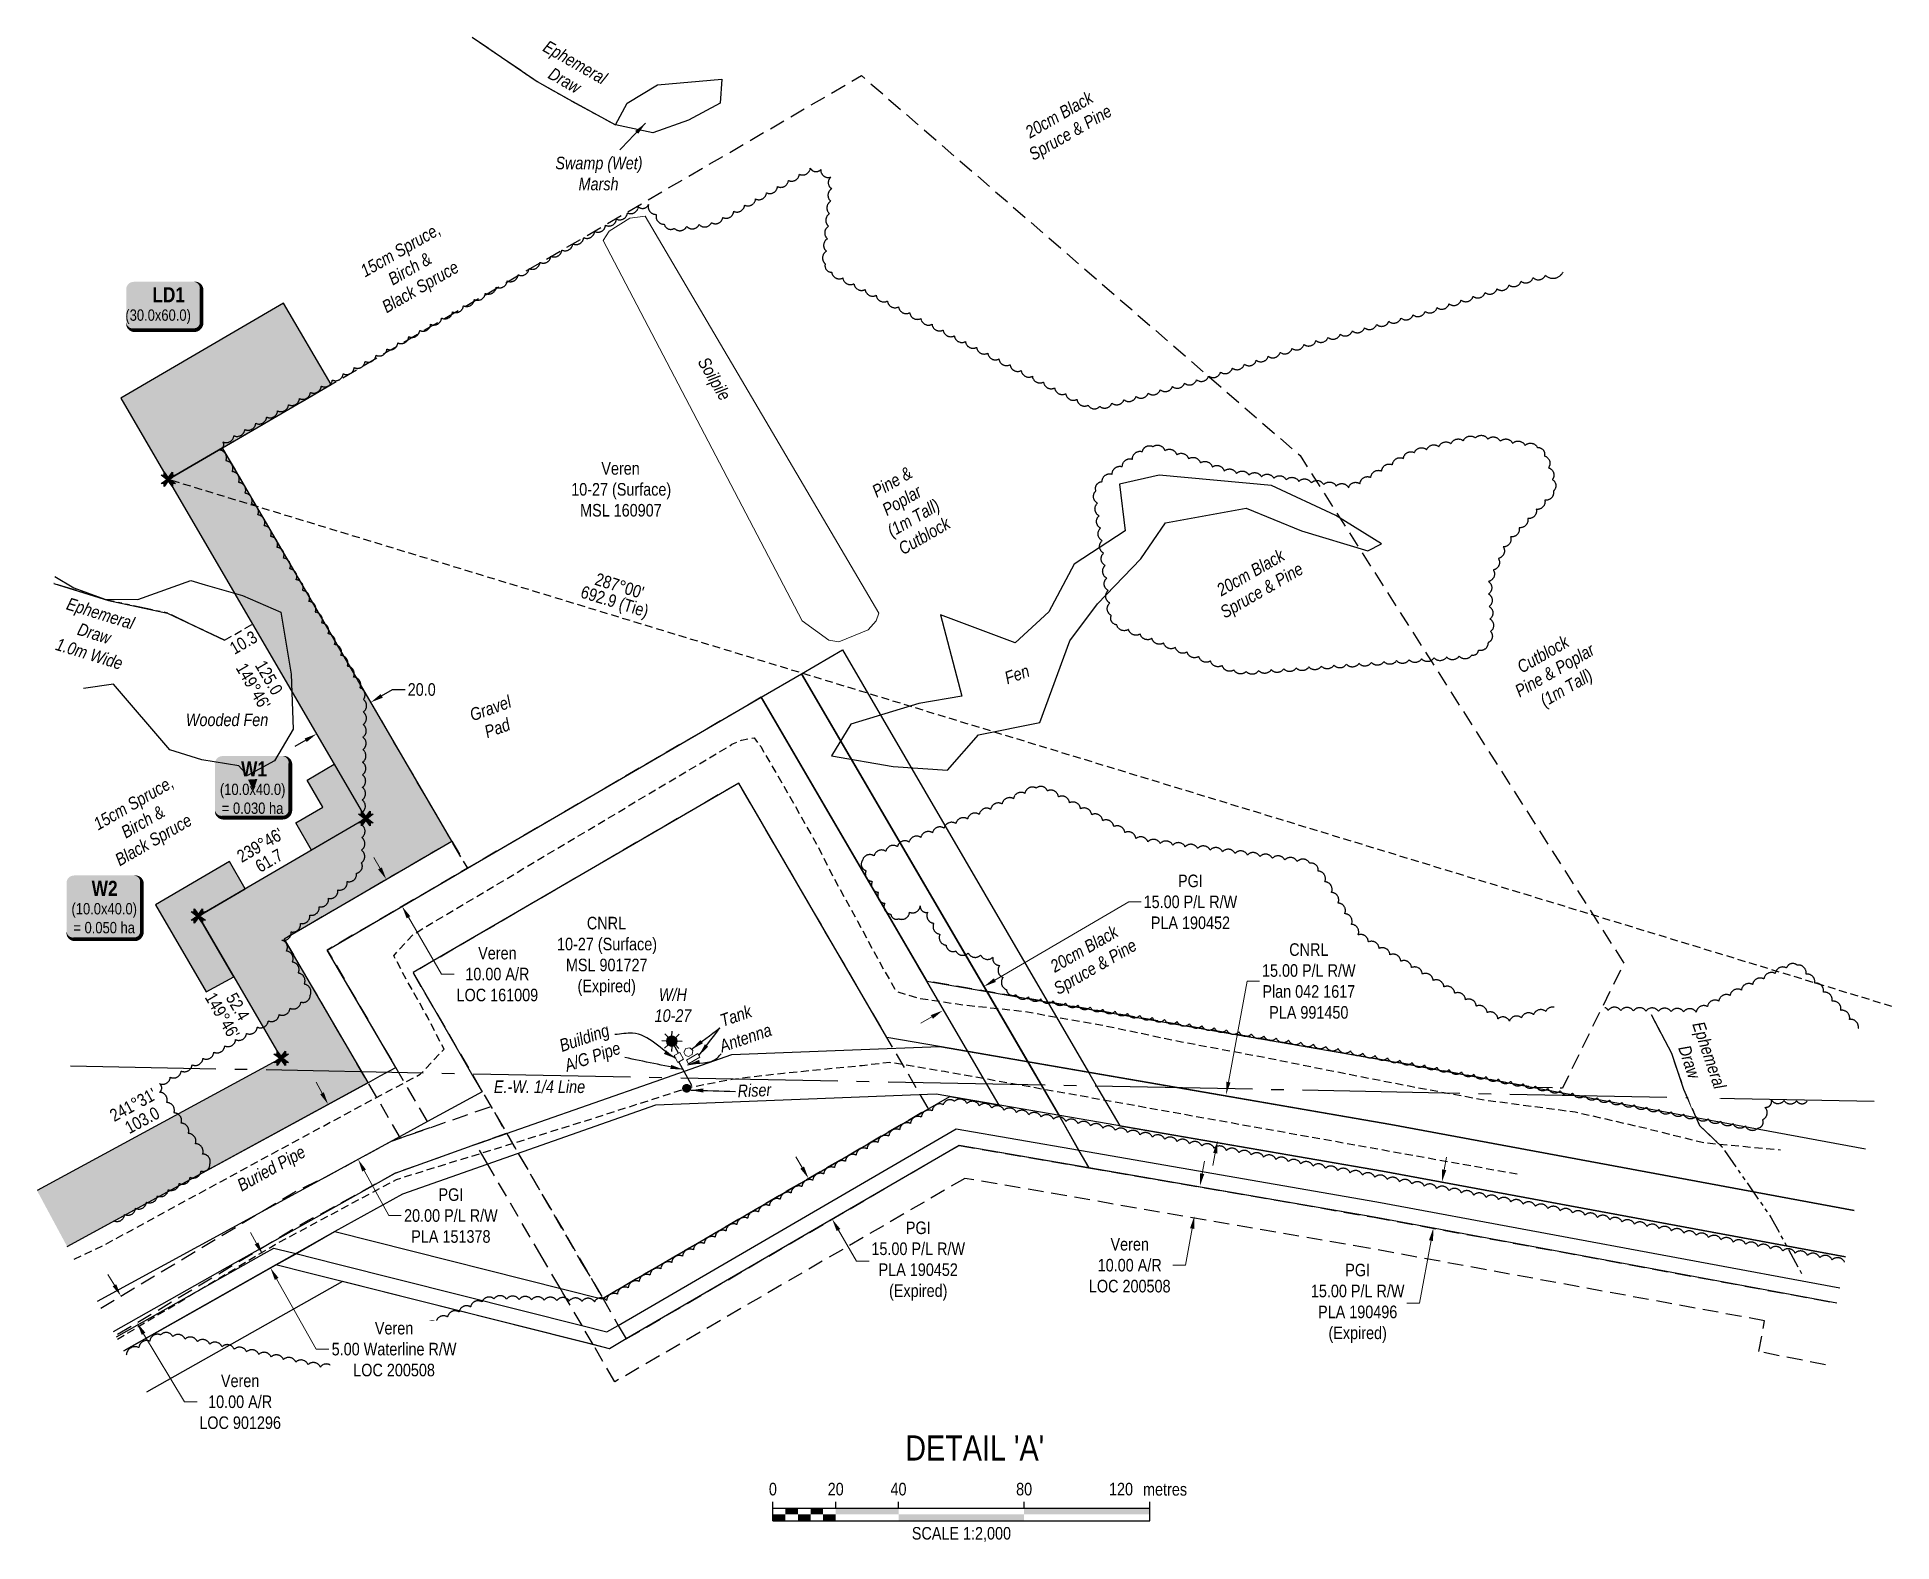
# Model space of a CAD drawing. Extents: x 407785 to 414058, y 6046536 to 6050431.
# Drawn here: x 408209 to 409685, y 6048593 to 6049791 of the extents above; entities that cross this region are included whole.
import ezdxf
from ezdxf.enums import TextEntityAlignment as Align

# ---------------------------------------------------------------- set-up
doc = ezdxf.new("R2010")
doc.units = 0
doc.header["$LTSCALE"] = 5
doc.header["$PDSIZE"] = 0.5
for name, pattern in [('0', [1, 1, 0]), ('foc-ACCESSROAD', [3.75, 2.5, -1.25]), ('foc-QUARTERLINE', [33, 25, -3, 2, -3]), ('foc-TIELINE', [1.875, 1.25, -0.625]), ('foc-TOPO', [1, 0.2, -0.8]), ('foc-TOPO-ephemeral', [6.25, 3.125, -0.625, 0.625, -0.625, 0.625, -0.625]), ('UG_PIPE', [1.875, 1.25, -0.625])]:
    doc.linetypes.add(name, pattern=pattern)
doc.layers.get('Defpoints').update_dxf_attribs({"color": 9})
for name, color, linetype in [('ABADATA-DRILL-T', 8, 'Continuous'), ('AS-FENCE', 48, 'foc-FENCE'), ('AS-PIPE-AG', 44, 'Continuous'), ('AS-PIPE-UG', 44, 'UG_PIPE'), ('AS-PIPE-UG-T', 44, 'Continuous'), ('AS-SYMBOL', 7, 'Continuous'), ('C-AR', 13, 'foc-ACCESSROAD'), ('C-RW', 13, 'Continuous'), ('C-WS', 13, 'foc-ACCESSROAD'), ('DETAIL-T', 7, 'Continuous'), ('F-RW', 190, 'Continuous'), ('F-WS', 190, 'foc-ACCESSROAD'), ('L-BD', 7, 'Continuous'), ('L-BD1', 253, 'Continuous'), ('L-MON', 1, 'Continuous'), ('L-QSEC', 8, 'foc-QUARTERLINE'), ('L-SECQ', 8, 'foc-QUARTERLINE'), ('L-TIE', 7, 'foc-TIELINE'), ('P-PROPOSED', 10, 'Continuous'), ('P-PROPOSED-H', 21, 'Continuous'), ('P-TEMP-BLOCKS', 250, 'Continuous'), ('P-TEMP-H', 41, 'Continuous'), ('P-TEMP_LOG DECK', 46, 'Continuous'), ('P-TEMP_WORKSPACE', 46, 'Continuous'), ('P-TXT', 4, 'Continuous'), ('T-BUSH', 110, '0'), ('T-BUSH-T', 110, 'Continuous'), ('T-DRAW', 143, 'foc-TOPO-ephemeral'), ('T-GENERAL', 48, 'foc-TOPO'), ('T-TIE', 201, 'foc-TIELINE'), ('T-WATER-T', 170, 'Continuous'), ('WETLAND', 143, 'Continuous'), ('WETLAND-T', 146, 'Continuous')]:
    doc.layers.add(name, color=color, linetype=linetype)
for name, color, linetype, lineweight in [('AS-GENERAL', 48, 'Continuous', 18), ('C-AR-T', 13, 'Continuous', 9), ('C-RW-T', 13, 'Continuous', 9), ('F-RW-T', 190, 'Continuous', 9), ('F-WS-T', 190, 'Continuous', 9), ('T-TEXT', 48, 'Continuous', 18), ('T-TIE-T', 201, 'Continuous', 18)]:
    doc.layers.add(name, color=color, linetype=linetype, lineweight=lineweight)
doc.styles.add('80', font='ARIALN.TTF', dxfattribs={"height": 10})
doc.styles.add('80CG', font='ARIALN.TTF', dxfattribs={"height": 10})
doc.styles.add('80L', font='ARIALN.TTF', dxfattribs={"height": 10})
doc.styles.add('BOLD', font='ARIALNB.TTF')
doc.styles.add('foc-LtypeFont', font='ARIALN.TTF', dxfattribs={"height": 7.35})
doc.linetypes.add('foc-FENCE', pattern='A,10,-1,["X",foc-LtypeFont,S=0.2,R=0,X=-0.625,Y=-0.75],-1.24', length=12.24)
doc.linetypes.add('foc-TOPO-flowdirection-NOLINE', pattern='A,0,[">",foc-LtypeFont,S=0.3,R=0,X=0,Y=-0.945],-20,[">",foc-LtypeFont,S=0.3,R=0,X=0,Y=-0.945],0', length=20)
doc.dimstyles.new('Compass 5 000', dxfattribs={"dimscale": 5, "dimtxt": 9, "dimasz": 2, "dimexe": 0.2, "dimexo": 0.0625, "dimgap": 0.5, "dimtad": 0, "dimtih": 1, "dimtoh": 1, "dimzin": 0, "dimdsep": 46, "dimtxsty": '80CG', "dimcen": 0.1, "dimse1": 1, "dimse2": 1, "dimclrd": 256, "dimclrt": 256, "dimaunit": 1, "dimadec": 4, "dimazin": 0, "dimtfac": 0.06, "dimtofl": 0, "dimtmove": 0, "dimatfit": 1, "dimfxl": 0.2, "dimtolj": 1, "dimtzin": 0, "dimlwd": -1, "dimarcsym": 0})

msp = doc.modelspace()

# ---------------------------------------------------------------- texts
at = {"layer": 'ABADATA-DRILL-T', "insert": (408695.965, 6049033.876), "char_height": 9.99564, "attachment_point": 1, "style": '80L'}
msp.add_mtext_dynamic_manual_height_columns('\\pi7.46708;{\\fArial Narrow|b0|i1|c0|p34;W/H\\P\\pi4.04088;10-27}', width=36.12547, gutter_width=44.98, heights=[0], dxfattribs=at)
at = {"layer": 'AS-FENCE', "char_height": 9.99564, "attachment_point": 1, "style": '80'}
for s, width, insert, rotation in [('{\\fArial Narrow|b0|i1|c0|p34;Tank}', 26.16635, (408750.984, 6049012.644), 18.877293), ('{\\fArial Narrow|b0|i1|c0|p34;Building}', 45.76767, (408623.144, 6048992.688), 18.877293), ('{\\fArial Narrow|b0|i1|c0|p34;Antenna}', 48.40618, (408750.543, 6048992.29), 18.877293), ('{\\fArial Narrow|b0|i1|c0|p34;A/G Pipe}', 45.64626, (408627.286, 6048976.879), 18.877293), ('{\\fArial Narrow|b0|i1|c0|p34;Riser\\P}', 27.80956, (408765.89, 6048957.173), 2.244725)]:
    msp.add_mtext_dynamic_manual_height_columns(s, width=width, gutter_width=44.98, heights=[0], dxfattribs=dict(at, insert=insert, rotation=rotation))
at = {"layer": 'AS-PIPE-UG-T', "insert": (408366.39, 6048880.521), "char_height": 9.99562, "attachment_point": 1, "rotation": 28.96399, "style": '80L'}
msp.add_mtext_dynamic_manual_height_columns('\\pi0.29885;{\\fArial Narrow|b0|i1|c0|p34;Buried Pipe}', width=59.01002, gutter_width=124.946, heights=[0], dxfattribs=at)
at = {"layer": 'C-RW-T', "insert": (408633.01, 6049452.748), "char_height": 9.99562, "width": 78.96035, "attachment_point": 1, "style": '80L'}
msp.add_mtext('\\pi24.63334;Veren\\P\\pi0.66362;10-27 (Surface)\\P\\pi7.71033;MSL 160907', dxfattribs=at)
at = {"layer": 'DETAIL-T', "color": 3, "insert": (408954.747, 6048668.07), "char_height": 19.9912, "width": 223.75997, "attachment_point": 5, "style": '80CG'}
msp.add_mtext("DETAIL 'A'", dxfattribs=at)
at = {"layer": 'F-WS-T', "insert": (408615.154, 6049090.835), "char_height": 9.99564, "attachment_point": 1, "style": '80'}
msp.add_mtext_dynamic_manual_height_columns('\\pi30.97254;CNRL\\P\\pi7.24824;10-27 (Surface)\\P\\pi14.29496;MSL 901727\\P\\pi23.53377;(Expired)', width=92.12974, gutter_width=44.98, heights=[0], dxfattribs=at)
at = {"layer": 'L-BD', "style": '80L'}
for s, p in [("287°00'", (408672.126, 6049354.275)), ('692.9 (Tie)', (408667.958, 6049340.648))]:
    msp.add_text(s, height=10, rotation=342.9928, dxfattribs=at).set_placement(p, align=Align.MIDDLE)
at = {"layer": 'L-BD1', "style": '80L'}
for s, rotation, p in [("239°46'", 30.2257, (408386.043, 6049147.934)), ('61.7', 30.2257, (408393.213, 6049135.626)), ("149°46'", 300.2257, (408356.051, 6049012.197)), ('52.4', 300.2257, (408368.358, 6049019.368))]:
    msp.add_text(s, height=9.9956, rotation=rotation, dxfattribs=at).set_placement(p, align=Align.MIDDLE)
at = {"layer": 'L-BD1', "char_height": 9.9956, "attachment_point": 2, "rotation": 300.2257, "style": '80L'}
for s, insert, width in [("149°46'", (408384.996, 6049276.876), 39.15515), ('125.0', (408397.497, 6049283.713), 28.19133)]:
    msp.add_mtext(s, dxfattribs=dict(at, insert=insert, width=width))
at = {"layer": 'L-BD1', "insert": (408267.838, 6048937.627), "char_height": 9.99562, "width": 32.78686, "attachment_point": 1, "rotation": 28.4808, "line_spacing_factor": 0.855, "style": '80L'}
msp.add_mtext("\\pi-2.97394;241°31' \\P\\pi2.96139;103.0", dxfattribs=at)
at = {"layer": 'L-QSEC', "insert": (408572.151, 6048960.597), "char_height": 10, "attachment_point": 1, "style": '80L'}
msp.add_mtext_dynamic_manual_height_columns('{\\fArial Narrow|b0|i1|c0|p18;E.-W. 1/4 Line}', width=87.92874, gutter_width=45, heights=[0], dxfattribs=at)
at = {"layer": 'T-BUSH-T', "attachment_point": 1, "rotation": 30, "style": '80L'}
for s, width, gutter_width, insert, char_height in [('\\pi35.1117;{\\fArial Narrow|b0|i1|c0|p34;20cm Black \\P\\pi28.62066;Spruce & Pine}', 129.34495, 44.98, (408963.376, 6049701.255), 9.99564), ('\\pi0.89886;{\\fArial Narrow|b0|i1|c0|p34;15cm Spruce, \\P\\pi16.67983;Birch & \\P\\pi1.45455;Black Spruce}', 69.59216, 44.98, (408463.91, 6049607.903), 9.99564), ('\\pi10.29537;{\\fArial Narrow|b0|i1|c0|p34;Pine & \\P\\pi10.02934;Poplar\\P\\pi5.02934;(1m Tall)}', 53.61257, 45, (408862.925, 6049427.763), 10), ('\\pi35.12701;{\\fArial Narrow|b0|i1|c0|p34;20cm Black \\P\\pi28.63315;Spruce & Pine}', 129.40135, 45, (409115.691, 6049336.865), 10), ('\\pi6.18442;{\\fArial Narrow|b0|i1|c0|p34;Pine & Poplar\\P\\pi19.64717;(1m Tall)}', 82.82924, 44.98, (409378.066, 6049270.841), 9.99564), ('\\pi0.89886;{\\fArial Narrow|b0|i1|c0|p34;15cm Spruce, \\P\\pi16.67983;Birch & \\P\\pi1.45455;Black Spruce}', 69.59216, 44.98, (408251.503, 6049167.689), 9.99564), ('\\pi35.12701;{\\fArial Narrow|b0|i1|c0|p18;20cm Black \\P\\pi28.63315;Spruce & Pine}', 129.40135, 45, (408983.195, 6049037.287), 10)]:
    msp.add_mtext_dynamic_manual_height_columns(s, width=width, gutter_width=gutter_width, heights=[0], dxfattribs=dict(at, insert=insert, char_height=char_height))
at = {"layer": 'T-GENERAL', "attachment_point": 1, "rotation": 30, "style": '80L'}
for s, width, gutter_width, insert, char_height in [('\\pi0.56842;{\\fArial Narrow|b0|i1|c0|p34;Cutblock}', 45.27735, 45, (408892.319, 6049386.976), 10), ('\\pi3.63807;{\\fArial Narrow|b0|i1|c0|p34;Cutblock}', 51.39742, 44.98, (409381.953, 6049291.203), 9.99564)]:
    msp.add_mtext_dynamic_manual_height_columns(s, width=width, gutter_width=gutter_width, heights=[0], dxfattribs=dict(at, insert=insert, char_height=char_height))
at = {"layer": 'T-TEXT', "attachment_point": 1, "style": '80'}
for s, width, gutter_width, insert, char_height, rotation in [('\\pi3.4976;{\\fArial Narrow|b0|i1|c0|p34;Soilpile}', 42.81178, 44.98, (408740.845, 6049540.559), 9.99564, 300.460981), ('\\pi-0.41931;{\\fArial Narrow|b0|i1|c0|p34;Gravel\\P\\pi5.94494;Pad}', 32.2787, 45, (408552.179, 6049255.937), 10, 20)]:
    msp.add_mtext_dynamic_manual_height_columns(s, width=width, gutter_width=gutter_width, heights=[0], dxfattribs=dict(at, insert=insert, char_height=char_height, rotation=rotation))
at = {"layer": 'T-TIE-T', "insert": (408360.665, 6049307.861), "char_height": 9.9956, "attachment_point": 1, "rotation": 30.225712, "style": '80L'}
msp.add_mtext_dynamic_manual_height_columns('10.3', width=21.8435, gutter_width=124.945, heights=[0], dxfattribs=at)
at = {"layer": 'T-WATER-T', "attachment_point": 1, "style": '80L'}
for s, width, gutter_width, insert, char_height, rotation in [('\\pi3.67639;{\\fArial Narrow|b0|i1|c0|p34;Ephemeral\\P\\pi17.93611;Draw}', 62.65309, 44.978, (408612.026, 6049790.841), 9.9951, 330.36338), ('\\pi0.32612;{\\fArial Narrow|b0|i1|c0|p34;Ephemeral\\P\\pi14.58658;Draw\\P\\pi1.60455;1.0m Wide}', 55.95543, 112.449, (408233.834, 6049345.348), 9.99562, 342.829508)]:
    msp.add_mtext_dynamic_manual_height_columns(s, width=width, gutter_width=gutter_width, heights=[0], dxfattribs=dict(at, insert=insert, char_height=char_height, rotation=rotation))
at = {"layer": 'WETLAND', "insert": (408977.401, 6049285.197), "char_height": 10, "attachment_point": 1, "rotation": 20, "style": '80L'}
msp.add_mtext_dynamic_manual_height_columns('{\\fArial Narrow|b0|i1|c0|p34;Fen}', width=37.48022, gutter_width=50, heights=[0], dxfattribs=at)
at = {"layer": 'WETLAND-T', "char_height": 9.99562, "attachment_point": 1, "style": '80L'}
for s, width, insert in [('\\pi0.45567;{\\fArial Narrow|b0|i1|c0|p34;Swamp (Wet)\\P\\pi18.90256;Marsh}', 68.78064, (408620.61, 6049695.799)), ('\\pi0.7659;{\\fArial Narrow|b0|i1|c0|p34;Wooded Fen}', 65.38513, (408326.264, 6049252.633))]:
    msp.add_mtext_dynamic_manual_height_columns(s, width=width, gutter_width=49.978, heights=[0], dxfattribs=dict(at, insert=insert))

# ---------------------------------------------------------------- blocks, each defined once
blk = doc.blocks.new('GAS')
h = blk.add_hatch(color=255)
h.dxf.hatch_style = 1
edge = h.paths.add_edge_path()
edge.add_arc((0, 0), 0.9, 0, 360)
for p, q in [((-0.81, 0), (-1.62, 0)), ((-0.57, 0.57), (-1.14, 1.14)), ((0, 0.81), (0, 1.62)), ((0.57, 0.57), (1.14, 1.14)), ((1.62, 0), (0.81, 0)), ((-0.57, -0.57), (-1.14, -1.14)), ((0, -0.81), (0, -1.62)), ((1.14, -1.14), (0.57, -0.57))]:
    blk.add_line(p, q)
blk.add_circle((0, 0), 0.8)
blk = doc.blocks.new('*D118')
at = {"layer": 'C-AR-T', "transparency": 16777216}
for p, q in [((408383.3, 6048830.9), (408378.4, 6048839.6)), ((408399.2, 6048802.7), (408430.8, 6048746.7)), ((408430.8, 6048746.7), (408440.8, 6048746.7))]:
    blk.add_line(p, q, dxfattribs=at)
for points in [[(408384.7, 6048831.7), (408381.8, 6048830), (408388.2, 6048822.2)], [(408400.7, 6048803.5), (408397.8, 6048801.8), (408394.3, 6048811.4)]]:
    blk.add_solid(points, dxfattribs=at)
at = {"layer": 'Defpoints', "color": 0, "transparency": 16777216}
for p in [(408388.2, 6048822.2), (408308.1, 6048776.9), (408314.2, 6048766.1)]:
    blk.add_point(p, dxfattribs=at)
at = {"layer": 'C-AR-T', "transparency": 16777216, "insert": (408492.7, 6048746.7), "char_height": 10, "attachment_point": 5, "style": '80CG', "bg_fill": 3, "box_fill_scale": 1.1, "bg_fill_color": 256, "bg_fill_true_color": 13158600, "bg_fill_transparency": 0}
blk.add_mtext('\\A1;Veren\\P5.00 Waterline R/W\\PLOC 200508', dxfattribs=at)
blk = doc.blocks.new('*D119')
at = {"layer": 'C-AR-T', "transparency": 16777216}
for p, q in [((408270.2, 6048797.6), (408265, 6048806.2)), ((408293.3, 6048759), (408325.9, 6048704.8)), ((408325.9, 6048704.8), (408335.9, 6048704.8))]:
    blk.add_line(p, q, dxfattribs=at)
for points in [[(408271.6, 6048798.4), (408268.8, 6048796.7), (408275.3, 6048789)], [(408294.8, 6048759.9), (408291.9, 6048758.1), (408288.2, 6048767.6)]]:
    blk.add_solid(points, dxfattribs=at)
at = {"layer": 'Defpoints', "color": 0, "transparency": 16777216}
for p in [(408321.5, 6048816.7), (408275.3, 6048789), (408334.4, 6048795.3)]:
    blk.add_point(p, dxfattribs=at)
at = {"layer": 'C-AR-T', "transparency": 16777216, "insert": (408370.2, 6048704.8), "char_height": 10, "attachment_point": 5, "style": '80CG', "bg_fill": 3, "box_fill_scale": 1.1, "bg_fill_color": 256, "bg_fill_true_color": 13158600, "bg_fill_transparency": 0}
blk.add_mtext('\\A1;Veren\\P10.00 A/R\\PLOC 901296', dxfattribs=at)
blk = doc.blocks.new('*D120')
at = {"layer": 'Defpoints', "color": 0, "transparency": 16777216}
for p in [(408383.8, 6049416.8), (408340.6, 6049391.6), (408474.2, 6049261.6)]:
    blk.add_point(p, dxfattribs=at)
at = {"layer": 'P-TXT', "transparency": 16777216}
for p, q in [((408482.8, 6049266.6), (408491.5, 6049271.7)), ((408491.5, 6049271.7), (408501.5, 6049271.7)), ((408422.4, 6049231.4), (408413.7, 6049226.4))]:
    blk.add_line(p, q, dxfattribs=at)
for points in [[(408482, 6049268.1), (408483.7, 6049265.2), (408474.2, 6049261.6)], [(408421.5, 6049232.8), (408423.2, 6049230), (408431, 6049236.4)]]:
    blk.add_solid(points, dxfattribs=at)
at = {"layer": 'P-TXT', "transparency": 16777216, "insert": (408514.7, 6049271.7), "char_height": 10, "attachment_point": 5, "style": '80CG'}
blk.add_mtext('\\A1;20.0', dxfattribs=at)
blk = doc.blocks.new('*D121')
at = {"layer": 'C-RW-T', "transparency": 16777216}
for p, q in [((409135.8, 6048886.4), (409137.6, 6048896.3)), ((409127.7, 6048842.7), (409122.4, 6048813.5)), ((409122.4, 6048813.5), (409112.4, 6048813.5))]:
    blk.add_line(p, q, dxfattribs=at)
for points in [[(409134.1, 6048886.7), (409137.4, 6048886.1), (409134, 6048876.6)], [(409126.1, 6048843), (409129.4, 6048842.4), (409129.5, 6048852.5)]]:
    blk.add_solid(points, dxfattribs=at)
at = {"layer": 'Defpoints', "color": 0, "transparency": 16777216}
for p in [(409129.5, 6048852.5), (409493.9, 6048810.6), (409489.5, 6048786.5)]:
    blk.add_point(p, dxfattribs=at)
at = {"layer": 'C-RW-T', "transparency": 16777216, "insert": (409078.1, 6048813.5), "char_height": 10, "attachment_point": 5, "style": '80CG'}
blk.add_mtext('\\A1;Veren\\P10.00 A/R\\PLOC 200508', dxfattribs=at)
blk = doc.blocks.new('*D122')
at = {"layer": 'Defpoints', "color": 0, "transparency": 16777216}
for p in [(408836.4, 6049250.8), (408803.4, 6049231.6), (408962.2, 6049035.4)]:
    blk.add_point(p, dxfattribs=at)
at = {"layer": 'F-RW-T', "transparency": 16777216}
for p, q in [((408970.8, 6049040.4), (409077.3, 6049102.7)), ((409077.3, 6049102.7), (409087.3, 6049102.7)), ((408920.6, 6049011.1), (408912, 6049006.1))]:
    blk.add_line(p, q, dxfattribs=at)
for points in [[(408970, 6049041.9), (408971.6, 6049039), (408962.2, 6049035.4)], [(408919.8, 6049012.6), (408921.5, 6049009.7), (408929.2, 6049016.2)]]:
    blk.add_solid(points, dxfattribs=at)
at = {"layer": 'F-RW-T', "transparency": 16777216, "insert": (409126.4, 6049102.7), "char_height": 10, "attachment_point": 5, "style": '80CG'}
blk.add_mtext('\\A1;PGI\\P15.00 P/L R/W\\PPLA 190452', dxfattribs=at)
blk = doc.blocks.new('*D123')
at = {"layer": 'Defpoints', "color": 0, "transparency": 16777216}
for p in [(409319.7, 6048843), (409572, 6048834.1), (409565.2, 6048797.4)]:
    blk.add_point(p, dxfattribs=at)
at = {"layer": 'F-RW-T', "transparency": 16777216}
for p, q in [((409328.4, 6048889.5), (409330.2, 6048899.4)), ((409317.9, 6048833.1), (409308.6, 6048783.2)), ((409308.6, 6048783.2), (409298.6, 6048783.2))]:
    blk.add_line(p, q, dxfattribs=at)
for points in [[(409326.7, 6048889.8), (409330, 6048889.2), (409326.5, 6048879.7)], [(409316.2, 6048833.4), (409319.5, 6048832.8), (409319.7, 6048843)]]:
    blk.add_solid(points, dxfattribs=at)
at = {"layer": 'F-RW-T', "transparency": 16777216, "insert": (409259.5, 6048783.2), "char_height": 10, "attachment_point": 5, "style": '80CG', "bg_fill": 3, "box_fill_scale": 1.1, "bg_fill_color": 256, "bg_fill_true_color": 13158600, "bg_fill_transparency": 0}
blk.add_mtext('\\A1;PGI\\P15.00 P/L R/W\\PPLA 190496\\P(Expired)', dxfattribs=at)
blk = doc.blocks.new('*D124')
at = {"layer": 'Defpoints', "color": 0, "transparency": 16777216}
for p in [(409148, 6048912.6), (409639.6, 6048859.8), (409632.8, 6048822.9)]:
    blk.add_point(p, dxfattribs=at)
at = {"layer": 'F-RW-T', "transparency": 16777216}
for p, q in [((409156.6, 6048959.3), (409171.5, 6049039.7)), ((409171.5, 6049039.7), (409181.5, 6049039.7)), ((409146.2, 6048902.7), (409144.3, 6048892.9))]:
    blk.add_line(p, q, dxfattribs=at)
for points in [[(409155, 6048959.6), (409158.3, 6048959), (409154.8, 6048949.5)], [(409144.5, 6048903), (409147.8, 6048902.4), (409148, 6048912.6)]]:
    blk.add_solid(points, dxfattribs=at)
at = {"layer": 'F-RW-T', "transparency": 16777216, "insert": (409220.6, 6049039.7), "char_height": 10, "attachment_point": 5, "style": '80CG'}
blk.add_mtext('\\A1;CNRL\\P15.00 P/L R/W\\PPlan 042 1617\\PPLA 991450', dxfattribs=at)
blk = doc.blocks.new('*D125')
at = {"layer": 'Defpoints', "color": 0, "transparency": 16777216}
for p in [(408758.9, 6048845.6), (408841.3, 6048850.2), (408777.8, 6048813.2)]:
    blk.add_point(p, dxfattribs=at)
at = {"layer": 'F-RW-T', "transparency": 16777216}
for p, q in [((408817.4, 6048891.2), (408812.4, 6048899.9)), ((408846.3, 6048841.5), (408860.7, 6048816.8)), ((408860.7, 6048816.8), (408870.7, 6048816.8))]:
    blk.add_line(p, q, dxfattribs=at)
for points in [[(408818.9, 6048892.1), (408816, 6048890.4), (408822.5, 6048882.6)], [(408847.8, 6048842.4), (408844.9, 6048840.7), (408841.3, 6048850.2)]]:
    blk.add_solid(points, dxfattribs=at)
at = {"layer": 'F-RW-T', "transparency": 16777216, "insert": (408909.8, 6048816.8), "char_height": 10, "attachment_point": 5, "style": '80CG'}
blk.add_mtext('\\A1;PGI\\P15.00 P/L R/W\\PPLA 190452\\P(Expired)', dxfattribs=at)
blk = doc.blocks.new('*D126')
at = {"layer": 'Defpoints', "color": 0, "linetype": 'Continuous', "transparency": 16777216}
for p in [(408429, 6048935.5), (408440.2, 6048941.6), (408452.9, 6048891.6)]:
    blk.add_point(p, dxfattribs=at)
at = {"layer": 'F-RW-T', "transparency": 16777216}
for p, q in [((408435.4, 6048950.4), (408430.6, 6048959.2)), ((408468.8, 6048888.9), (408488.4, 6048853)), ((408488.4, 6048853), (408498.4, 6048853))]:
    blk.add_line(p, q, dxfattribs=at)
at = {"layer": 'F-RW-T', "linetype": 'Continuous', "transparency": 16777216}
for points in [[(408436.8, 6048951.2), (408433.9, 6048949.6), (408440.2, 6048941.6)], [(408470.3, 6048889.7), (408467.4, 6048888.1), (408464.1, 6048897.7)]]:
    blk.add_solid(points, dxfattribs=at)
at = {"layer": 'F-RW-T', "linetype": 'Continuous', "transparency": 16777216, "insert": (408537.9, 6048853), "char_height": 10, "attachment_point": 5, "style": '80CG'}
blk.add_mtext('\\A1;PGI\\P20.00 P/L R/W\\PPLA 151378', dxfattribs=at)
blk = doc.blocks.new('RISER')
h = blk.add_hatch(color=255)
h.dxf.hatch_style = 1
edge = h.paths.add_edge_path()
edge.add_arc((0, 0), 0.7, 0, 360)
blk.add_hatch(color=48).paths.add_polyline_path([(0.58, -0.15), (-0.58, -0.15, 0.774597)])
at = {"color": 48}
blk.add_line((-0.58, -0.15), (0.58, -0.15), dxfattribs=at)
blk.add_circle((0, 0), 0.6, dxfattribs=at)
blk = doc.blocks.new('*D130')
at = {"layer": 'C-AR-T', "transparency": 16777216}
for p, q in [((408481.5, 6049129.4), (408476.5, 6049138)), ((408504.1, 6049090.5), (408530.5, 6049045.2)), ((408530.5, 6049045.2), (408540.5, 6049045.2))]:
    blk.add_line(p, q, dxfattribs=at)
for points in [[(408482.9, 6049130.2), (408480, 6049128.5), (408486.5, 6049120.7)], [(408505.6, 6049091.3), (408502.7, 6049089.6), (408499.1, 6049099.1)]]:
    blk.add_solid(points, dxfattribs=at)
at = {"layer": 'Defpoints', "color": 0, "transparency": 16777216}
for p in [(408486.5, 6049120.7), (408457.5, 6049103.8), (408470.1, 6049082.2)]:
    blk.add_point(p, dxfattribs=at)
at = {"layer": 'C-AR-T', "transparency": 16777216, "insert": (408574.9, 6049045.2), "char_height": 10, "attachment_point": 5, "style": '80CG'}
blk.add_mtext('\\A1;Veren\\P10.00 A/R\\PLOC 161009', dxfattribs=at)
blk = doc.blocks.new('*U71')
h = blk.add_hatch(color=191)
edge = h.paths.add_edge_path()
edge.add_line((-24, -30.5), (24, -30.5))
edge.add_arc((24, -24.5), 6, 270, 360)
edge.add_line((30, -24.5), (30, 12.5))
edge.add_arc((24, 12.5), 6, 0, 90)
edge.add_line((24, 18.5), (-24, 18.5))
edge.add_arc((-24, 12.5), 6, 90, 180)
edge.add_line((-30, 12.5), (-30, -24.5))
edge.add_arc((-24, -24.5), 6, 180, 270)
at = {"color": 250, "flags": 128}
blk.add_lwpolyline([(-24, -30.5, 3, 3, 0), (24, -30.5, 3, 3, 0.414214), (30, -24.5, 3, 3, 0), (30, 12.5, 3, 0, 0.414214), (24, 18.5, 0, 0, 0), (-24, 18.5, 0, 0, 0.414214), (-30, 12.5, 0, 0, 0), (-30, -24.5, 0, 3, 0.414214)], format="xyseb", close=True, dxfattribs=at)
at = {"flags": 128}
blk.add_lwpolyline([(0.6, -9.3, 0, 7.5, 0), (0, 0, 0, 0, 0)], format="xyseb", dxfattribs=at)
at = {"color": 250}
for tag, p, height, style in [('TEMP_AREA_W1_001', (-9.2, 2.2), 12, 'BOLD'), ('ENTER_TEXT_001', (-30.7, -12.5), 9, '80')]:
    blk.add_attdef(tag, p, '', height=height, dxfattribs=dict(at, style=style))
blk = doc.blocks.new('*U84')
h = blk.add_hatch(color=191)
edge = h.paths.add_edge_path()
edge.add_line((-24, -32.3), (24, -32.3))
edge.add_arc((24, -26.3), 6, 270, 360)
edge.add_line((30, -26.3), (30, 12.5))
edge.add_arc((24, 12.5), 6, 0, 90)
edge.add_line((24, 18.5), (-24, 18.5))
edge.add_arc((-24, 12.5), 6, 90, 180)
edge.add_line((-30, 12.5), (-30, -26.3))
edge.add_arc((-24, -26.3), 6, 180, 270)
at = {"color": 250, "flags": 128}
blk.add_lwpolyline([(-24, -32.3, 3, 3, 0), (24, -32.3, 3, 3, 0.414214), (30, -26.3, 3, 3, 0), (30, 12.5, 3, 0, 0.414214), (24, 18.5, 0, 0, 0), (-24, 18.5, 0, 0, 0.414214), (-30, 12.5, 0, 0, 0), (-30, -26.3, 0, 3, 0.414214)], format="xyseb", close=True, dxfattribs=at)
at = {"flags": 128}
blk.add_lwpolyline([(21.9, -8.4, 0, 7.5, 0), (0, 0, 0, 0, 0)], format="xyseb", dxfattribs=at)
at = {"color": 250}
for tag, p, height, style in [('TEMP_AREA_W1_001', (-9.2, 2.2), 12, 'BOLD'), ('ENTER_TEXT_001', (-30.7, -12.5), 9, '80')]:
    blk.add_attdef(tag, p, '', height=height, dxfattribs=dict(at, style=style))
blk = doc.blocks.new('TEMP')
h = blk.add_hatch(color=255)
h.dxf.hatch_style = 1
h.paths.add_polyline_path([(0, 0.25), (-0.67, 1.15), (-0.67, 0.67), (-1.15, 0.67), (-0.25, 0), (-1.15, -0.67), (-0.67, -0.67), (-0.67, -1.15), (0, -0.25), (0.67, -1.15), (0.67, -0.67), (1.15, -0.67), (0.25, 0), (1.15, 0.67), (0.67, 0.67), (0.67, 1.15)])
h.paths.add_polyline_path([(0.57, 0.85), (0.57, 0.57), (0.85, 0.57), (0.08, 0), (0.85, -0.57), (0.57, -0.57), (0.57, -0.85), (0, -0.08), (-0.57, -0.85), (-0.57, -0.57), (-0.85, -0.57), (-0.08, 0), (-0.85, 0.57), (-0.57, 0.57), (-0.57, 0.85), (0, 0.08)], flags=16)
h = blk.add_hatch(color=1)
h.dxf.hatch_style = 1
h.paths.add_polyline_path([(0, 0.08), (-0.57, 0.85), (-0.57, 0.57), (-0.85, 0.57), (-0.08, 0), (-0.85, -0.57), (-0.57, -0.57), (-0.57, -0.85), (0, -0.08), (0.57, -0.85), (0.57, -0.57), (0.85, -0.57), (0.08, 0), (0.85, 0.57), (0.57, 0.57), (0.57, 0.85)])
at = {"color": 1}
for p, q in [((-0.08, 0), (0.08, 0)), ((0, 0.08), (0, -0.08))]:
    blk.add_line(p, q, dxfattribs=at)
at = {"color": 255, "flags": 128}
blk.add_lwpolyline([(-0.25, 0), (-1.15, 0.67), (-0.67, 0.67), (-0.67, 1.15), (0, 0.25), (0.67, 1.15), (0.67, 0.67), (1.15, 0.67), (0.25, 0), (1.15, -0.67), (0.67, -0.67), (0.67, -1.15), (0, -0.25), (-0.67, -1.15), (-0.67, -0.67), (-1.15, -0.67)], close=True, dxfattribs=at)
at = {"color": 1, "flags": 128}
blk.add_lwpolyline([(-0.08, 0), (-0.85, 0.57), (-0.57, 0.57), (-0.57, 0.85), (0, 0.08), (0.57, 0.85), (0.57, 0.57), (0.85, 0.57), (0.08, 0), (0.85, -0.57), (0.57, -0.57), (0.57, -0.85), (0, -0.08), (-0.57, -0.85), (-0.57, -0.57), (-0.85, -0.57)], close=True, dxfattribs=at)
blk = doc.blocks.new('*U108')
at = {"color": 0}
for p, q in [((-150, 0), (-150, 15)), ((-100, 10), (-100, 15)), ((-50, 10), (-50, 15)), ((50, 10), (50, 15)), ((150.2, 0), (150.2, 15)), ((-150, 10), (150.2, 10)), ((-150, 0), (150.2, 0))]:
    blk.add_line(p, q, dxfattribs=at)
for points in [[(-150, 5), (-140, 5), (-150, 0), (-140, 0)], [(-140, 10), (-130, 10), (-140, 5), (-130, 5)], [(-130, 5), (-120, 5), (-130, 0), (-120, 0)], [(-120, 10), (-110, 10), (-120, 5), (-110, 5)], [(-110, 5), (-100, 5), (-110, 0), (-100, 0)], [(-100, 10), (-50, 10), (-100, 5), (-50, 5)], [(-50, 5), (50, 5), (-50, 0), (50, 0)], [(50, 10), (150.2, 10), (50, 5), (150.2, 5)]]:
    blk.add_solid(points, dxfattribs=at)
at = {"color": 0, "style": '80'}
blk.add_text('metres', height=10, dxfattribs=at).set_placement((162.2, 20), align=Align.CENTER)
at = {"color": 0, "char_height": 10, "style": '80'}
for s, insert, attachment_point in [('0', (-150, 30.2), 2), ('20', (-100, 30.2), 2), ('40', (-50, 30.2), 2), ('80', (50, 30.2), 2), ('120', (136.7, 30.2), 3), ('SCALE 1:2,000', (0.1, -5), 2)]:
    blk.add_mtext(s, dxfattribs=dict(at, insert=insert, attachment_point=attachment_point))
blk = doc.blocks.new('*U83')
h = blk.add_hatch(color=191)
edge = h.paths.add_edge_path()
edge.add_line((-24, -20), (24, -20))
edge.add_arc((24, -14), 6, 270, 360)
edge.add_line((30, -14), (30, 12.5))
edge.add_arc((24, 12.5), 6, 0, 90)
edge.add_line((24, 18.5), (-24, 18.5))
edge.add_arc((-24, 12.5), 6, 90, 180)
edge.add_line((-30, 12.5), (-30, -14))
edge.add_arc((-24, -14), 6, 180, 270)
at = {"color": 250, "flags": 128}
blk.add_lwpolyline([(-24, -20, 3, 3, 0), (24, -20, 3, 3, 0.414214), (30, -14, 3, 3, 0), (30, 12.5, 3, 0, 0.414214), (24, 18.5, 0, 0, 0), (-24, 18.5, 0, 0, 0.414214), (-30, 12.5, 0, 0, 0), (-30, -14, 0, 3, 0.414214)], format="xyseb", close=True, dxfattribs=at)
at = {"flags": 128}
blk.add_lwpolyline([(21.7, -13, 0, 7.5, 0), (0, 0, 0, 0, 0)], format="xyseb", dxfattribs=at)
at = {"color": 250}
for tag, p, height, style in [('TEMP_AREA_W1_001', (-9.2, 2.2), 12, 'BOLD'), ('ENTER_TEXT_001', (-30.7, -12.5), 9, '80')]:
    blk.add_attdef(tag, p, '', height=height, dxfattribs=dict(at, style=style))

# ---------------------------------------------------------------- dimensions: what is measured, and where the dimension line sits
at = {"layer": 'C-AR-T'}
dim = msp.add_linear_dim(base=(408486.518, 6049120.732), p1=(408470.128, 6049082.23), p2=(408457.534, 6049103.845), angle=120.225712, text='Veren\\P10.00 A/R\\PLOC 161009', dimstyle='Compass 5 000', dxfattribs=at)
dim.commit()
dim.dimension.update_dxf_attribs({"geometry": '*D130', "text_midpoint": (408574.858, 6049045.167), "dimtype": 161})
at = {"layer": 'C-RW-T', "color": 6}
dim = msp.add_linear_dim(base=(409129.545, 6048852.509), p1=(409493.9, 6048810.622), p2=(409489.482, 6048786.524), angle=259.611701, text='Veren\\P10.00 A/R\\PLOC 200508', dimstyle='Compass 5 000', dxfattribs=at)
dim.commit()
dim.dimension.update_dxf_attribs({"geometry": '*D121', "text_midpoint": (409078.074, 6048813.471), "dimtype": 161})
at = {"layer": 'F-RW-T', "color": 6}
for base, p1, p2, angle, text, picture, middle in [((408962.164, 6049035.4), (408803.445, 6049231.591), (408836.359, 6049250.813), 30.28554, 'PGI\\P15.00 P/L R/W\\PPLA 190452', '*D122', (409126.425, 6049102.664)), ((408841.295, 6048850.177), (408758.923, 6048845.633), (408777.765, 6048813.232), 300.179303, 'PGI\\P15.00 P/L R/W\\PPLA 190452\\P(Expired)', '*D125', (408909.808, 6048816.77))]:
    dim = msp.add_linear_dim(base=base, p1=p1, p2=p2, angle=angle, text=text, dimstyle='Compass 5 000', dxfattribs=at)
    dim.commit()
    dim.dimension.update_dxf_attribs({"geometry": picture, "text_midpoint": middle, "dimtype": 161})
at = {"layer": 'P-TXT'}
dim = msp.add_linear_dim(base=(408474.179, 6049261.589), p1=(408340.584, 6049391.611), p2=(408383.768, 6049416.77), angle=30.225712, text='20.0', dimstyle='Compass 5 000', dxfattribs=at)
dim.commit()
dim.dimension.update_dxf_attribs({"geometry": '*D120', "text_midpoint": (408514.666, 6049271.657), "dimtype": 161})

# ---------------------------------------------------------------- hatches: boundary and pattern name
at = {"layer": 'P-PROPOSED-H'}
h = msp.add_hatch(color=256, dxfattribs=at)
h.dxf.hatch_style = 1
h.paths.add_polyline_path([(408208.626, 6048872.884), (408232.475, 6048828.532), (408472.014, 6048958.919), (408405.307, 6049073.416), (408538.574, 6049151.06), (408356.168, 6049464.141), (408312.985, 6049438.982), (408470.231, 6049169.084), (408336.964, 6049091.441), (408402.893, 6048978.279)])
at = {"layer": 'P-TEMP-H'}
h = msp.add_hatch(color=256, dxfattribs=at)
h.dxf.hatch_style = 1
h.paths.add_polyline_path([(408312.985, 6049438.982), (408442.535, 6049514.46), (408404.796, 6049579.235), (408275.246, 6049503.757)])
h = msp.add_hatch(color=256, dxfattribs=at)
h.dxf.hatch_style = 1
h.paths.add_polyline_path([(408445.072, 6049212.268), (408470.231, 6049169.084), (408427.048, 6049143.925), (408414.468, 6049165.517), (408436.06, 6049178.096), (408423.48, 6049199.688)])
h = msp.add_hatch(color=256, dxfattribs=at)
h.dxf.hatch_style = 1
h.paths.add_polyline_path([(408374.326, 6049113.208), (408361.746, 6049134.8), (408302.792, 6049100.453), (408343.162, 6049031.162), (408365.137, 6049043.084), (408336.964, 6049091.441)])

# ---------------------------------------------------------------- linework, layer by layer
at = {"layer": 'AS-GENERAL', "flags": 128}
for points in [[(408838.779, 6049311.161), (408817.367, 6049326.477), (408659.164, 6049629.024), (408663.937, 6049636.491), (408680.256, 6049646.966), (408692.471, 6049648.547), (408878.372, 6049332.457), (408876.299, 6049326.297), (408869.979, 6049319.16), (408846.697, 6049309.594)], [(408726.891, 6048979.668), (408724.706, 6048980.408), (408723.385, 6048983.15), (408724.746, 6048985.988), (408727.946, 6048986.668), (408730.4, 6048984.51), (408729.972, 6048981.132)], [(408734.448, 6048981.916), (408725.387, 6048976.76), (408727.085, 6048973.875), (408735.974, 6048979.03)]]:
    msp.add_lwpolyline(points, close=True, dxfattribs=at)
msp.add_lwpolyline([(408718.516, 6048974.985), (408715.52, 6048980.343), (408720.224, 6048982.893), (408723.134, 6048977.607), (408718.516, 6048974.985)], dxfattribs=at)
at = {"layer": 'AS-PIPE-AG', "flags": 128}
for points in [[(408719.155, 6048982.296), (408713.843, 6048991.823)], [(408726.418, 6048954.9), (408729.627, 6048956.535), (408719.175, 6048975.405)]]:
    msp.add_lwpolyline(points, dxfattribs=at)
at = {"layer": 'AS-PIPE-UG', "flags": 128}
for points in [[(408238.09, 6048818.218), (408262.449, 6048829.872), (408384.843, 6048896.426), (408469.746, 6048942.29), (408513.511, 6048965.467), (408532.43, 6048985.409), (408519.222, 6049011.202), (408502.612, 6049040.801), (408492.438, 6049059.807), (408507.508, 6049076.611), (408613.609, 6049139.892), (408761.594, 6049228.125), (408769.149, 6049231.514), (408779.203, 6049233.237), (408784.496, 6049226.297), (408804.223, 6049192.415), (408829.494, 6049147.599), (408842.524, 6049121.877), (408861.586, 6049087.256), (408877.264, 6049057.812), (408892.239, 6049031.587), (408910.68, 6049025.947), (408947.929, 6049020.51), (408993.384, 6049015.679), (409054.952, 6049004.902), (409119.38, 6048991.368), (409187.439, 6048978.654), (409232.791, 6048969.489), (409300.508, 6048956.182), (409361.46, 6048944.935), (409432.656, 6048935.567), (409489.182, 6048922.484), (409535.128, 6048911.098), (409596.072, 6048905.367)], [(409386.347, 6048885.953), (408930.624, 6048967.652), (408887.237, 6048974.854), (408865.063, 6048972.312), (408802.468, 6048966.164), (408761.812, 6048961.416), (408725.527, 6048954.343)], [(408272.663, 6048754.706), (408398.045, 6048830.056), (408494.575, 6048881.784), (408644.355, 6048928.292), (408725.527, 6048954.343)]]:
    msp.add_lwpolyline(points, dxfattribs=at)
at = {"layer": 'C-AR', "flags": 128}
msp.add_lwpolyline([(408497.777, 6048914.699), (408405.307, 6049073.416), (408538.574, 6049151.06), (408551.154, 6049129.468), (408439.478, 6049064.404), (408521.787, 6048923.128)], close=True, dxfattribs=at)
msp.add_lwpolyline([(408259.243, 6048779.358), (408386.06, 6048855.418), (408412.323, 6048871.17), (408437.491, 6048883.416), (408490.594, 6048912.149), (408569.775, 6048939.945), (408575.179, 6048930.676), (408581.905, 6048918.239), (408581.905, 6048918.239), (408581.915, 6048918.244), (408493.592, 6048886.717), (408434.536, 6048854.188), (408424.239, 6048849.178), (408401.11, 6048835.306), (408271.201, 6048757.391)], dxfattribs=at)
at = {"layer": 'C-AR'}
msp.add_lwpolyline([(409631.789, 6048734.267), (409578.745, 6048744.741), (409583.272, 6048769.33), (409268.18, 6048827.094), (408946.934, 6048882.668), (408668.387, 6048720.706), (408651.073, 6048750.355), (408642.245, 6048765.444), (408626.963, 6048791.594), (408624.573, 6048795.683), (408610.483, 6048819.796), (408566.947, 6048894.305), (408557.892, 6048909.801), (408582.339, 6048918.393), (408591.563, 6048902.571), (408641.938, 6048815.475), (408658.774, 6048787.277), (408671.074, 6048765.665), (408677.381, 6048754.86), (408942.295, 6048908.905), (409045.341, 6048891.131), (409272.555, 6048851.711), (409640.879, 6048783.333)], dxfattribs=at)
at = {"layer": 'C-RW'}
for points in [[(408271.705, 6048756.465), (408389.286, 6048822.884), (408396.905, 6048827.189), (408400.325, 6048826.327), (408414.481, 6048822.766), (408446.783, 6048814.636), (408642.241, 6048765.448), (408662.098, 6048760.451), (408671.07, 6048765.667), (408939.937, 6048921.992), (409038.059, 6048905), (409274.749, 6048864.017), (409643.155, 6048795.622)], [(409640.879, 6048783.336), (409272.551, 6048851.715), (409046.263, 6048890.902), (408942.29, 6048908.909), (408677.379, 6048754.855), (408664.046, 6048747.103), (408651.071, 6048750.366), (408451.413, 6048800.579), (408423.923, 6048807.503), (408398.699, 6048813.851), (408342.457, 6048782.08), (408277.68, 6048745.489)]]:
    msp.add_lwpolyline(points, dxfattribs=at)
at = {"layer": 'C-WS', "flags": 128}
msp.add_lwpolyline([(408784.947, 6049265.68), (408551.154, 6049129.468), (408356.168, 6049464.141), (408864.656, 6049760.394), (409213.716, 6049457.896), (409471.358, 6049054.014), (409422.427, 6048954.505), (409399.674, 6048954.951), (409294.625, 6048974.382), (408916.59, 6049039.728)], close=True, dxfattribs=at)
at = {"layer": 'F-RW'}
for points in [[(409640.879, 6048783.336), (409272.551, 6048851.715), (409045.683, 6048891.002), (409021.645, 6048933.206), (409009.676, 6048953.752), (408997.039, 6048975.486), (408964.192, 6049031.927), (408816.841, 6049284.234), (408849.613, 6049303.329), (409012.424, 6049023.573), (409045.27, 6048967.134), (409053.553, 6048952.882), (409070.125, 6048924.428), (409279.221, 6048888.282), (409647.694, 6048820.124)], [(408277.729, 6048745.399), (408342.117, 6048781.77), (408398.359, 6048813.541), (408414.14, 6048822.455), (408445.68, 6048840.272), (408658.072, 6048786.868), (408917.386, 6048937.673), (408934.901, 6048947.859), (408974.093, 6048941.029), (408966.237, 6048954.512), (408949.204, 6048983.741), (408916.59, 6049039.728), (408784.944, 6049265.665), (408816.841, 6049284.234), (408963.649, 6049032.857), (408996.425, 6048976.54), (409008.893, 6048955.099), (409021.895, 6048932.766), (409037.718, 6048904.69), (409045.683, 6048891.002), (408942.295, 6048908.905), (408677.381, 6048754.86), (408664.046, 6048747.103), (408664.046, 6048747.103), (408451.557, 6048800.543), (408295.652, 6048712.474)], [(408232.475, 6048828.532), (408472.259, 6048959.059), (408481.677, 6048964.172), (408494.096, 6048970.983), (408439.454, 6049064.347), (408551.154, 6049129.468), (408784.941, 6049265.641), (408916.59, 6049039.728), (409294.625, 6048974.382), (409399.674, 6048954.951), (409663.613, 6048906.058)], [(409654.531, 6048857.03), (409285.982, 6048925.451), (409137.349, 6048951.159), (408926.85, 6048987.613), (408884.795, 6048994.892), (408767.123, 6049197.233), (408507.809, 6049046.428), (408556.267, 6048962.689), (408562.784, 6048951.445), (408519.391, 6048927.825), (408497.519, 6048915.919), (408256.365, 6048784.645)], [(408269.314, 6048760.857), (408366.587, 6048815.804), (408493.592, 6048886.717), (408554.708, 6048908.689), (408700.485, 6048959.886), (408761.488, 6048981.327), (408857.526, 6048985.02), (408926.648, 6048987.679), (409137.149, 6048951.222), (409285.78, 6048925.516), (409654.536, 6048857.056)], [(409647.694, 6048820.124), (409279.221, 6048888.282), (408924.094, 6048949.672), (408924.094, 6048949.672), (408700.804, 6048940.92), (408499.386, 6048870.212), (408499.386, 6048870.212), (408445.68, 6048840.272), (408342.45, 6048782.077), (408277.68, 6048745.489)]]:
    msp.add_lwpolyline(points, dxfattribs=at)
at = {"layer": 'F-WS', "flags": 128}
msp.add_lwpolyline([(408766.896, 6049197.34), (408507.779, 6049046.295), (408658.774, 6048787.277), (408917.869, 6048938.248)], close=True, dxfattribs=at)
at = {"layer": 'L-SECQ'}
msp.add_line((409670.608, 6048943.819), (408235.288, 6048971.963), dxfattribs=at)
at = {"layer": 'L-TIE', "flags": 128}
msp.add_lwpolyline([(409684.62, 6049019.458), (408312.985, 6049438.982)], dxfattribs=at)
at = {"layer": 'P-PROPOSED', "flags": 128}
msp.add_lwpolyline([(408232.475, 6048828.532), (408472.014, 6048958.919), (408405.307, 6049073.416), (408538.574, 6049151.06), (408356.168, 6049464.141), (408312.985, 6049438.982), (408470.231, 6049169.084), (408336.964, 6049091.441), (408402.893, 6048978.279), (408208.626, 6048872.884)], dxfattribs=at)
at = {"layer": 'P-TEMP_LOG DECK', "flags": 128}
msp.add_lwpolyline([(408312.985, 6049438.982), (408442.535, 6049514.46), (408404.796, 6049579.235), (408275.246, 6049503.757)], close=True, dxfattribs=at)
at = {"layer": 'P-TEMP_WORKSPACE', "flags": 128}
for points in [[(408445.072, 6049212.268), (408470.231, 6049169.084), (408427.048, 6049143.925), (408414.468, 6049165.517), (408436.06, 6049178.096), (408423.48, 6049199.688)], [(408374.326, 6049113.208), (408361.746, 6049134.8), (408302.792, 6049100.453), (408343.162, 6049031.162), (408365.137, 6049043.084), (408336.964, 6049091.441)]]:
    msp.add_lwpolyline(points, close=True, dxfattribs=at)
at = {"layer": 'T-BUSH', "flags": 128}
for points in [[(408269.582, 6048848.947, 0.52056705), (408278.271, 6048853.887, 0.52056705), (408286.96, 6048858.828, 0.52056705), (408295.65, 6048863.768, 0.52056705), (408304.339, 6048868.709, 0.52056705), (408313.028, 6048873.649, 0.52056705), (408321.718, 6048878.59, 0.52056705), (408330.407, 6048883.53, 0.52056705), (408339.096, 6048888.471, 0.52056705), (408346.095, 6048893.793, 0.52056705), (408340.376, 6048901.992, 0.52056705), (408334.658, 6048910.191, 0.52056705), (408328.94, 6048918.389, 0.52056705), (408323.222, 6048926.588, 0.52056705), (408317.504, 6048934.786, 0.52056705), (408311.786, 6048942.985, 0.52056705), (408306.068, 6048951.183, 0.52056705), (408305.982, 6048958.126, 0.52056705), (408314.641, 6048963.118, 0.52056705), (408323.301, 6048968.111, 0.52056705), (408331.96, 6048973.104, 0.52056705), (408340.62, 6048978.096, 0.52056705), (408349.279, 6048983.089, 0.52056705), (408357.938, 6048988.082, 0.52056705), (408366.598, 6048993.074, 0.52056705), (408375.257, 6048998.067, 0.52056705), (408383.917, 6049003.06, 0.52056705), (408392.576, 6049008.052, 0.52056705), (408401.236, 6049013.045, 0.52056705), (408409.895, 6049018.038, 0.52056705), (408418.555, 6049023.03, 0.52056705), (408425.938, 6049028.385, 0.52056705), (408421.197, 6049037.185, 0.52056705), (408416.456, 6049045.985, 0.52056705), (408411.716, 6049054.785, 0.52056705), (408406.975, 6049063.585, 0.52056705), (408403.326, 6049072.194, 0.52056705), (408410.768, 6049078.867, 0.52056705), (408418.211, 6049085.539, 0.52056705), (408425.653, 6049092.212, 0.52056705), (408433.095, 6049098.885, 0.52056705), (408440.538, 6049105.557, 0.52056705), (408447.98, 6049112.23, 0.52056705), (408455.422, 6049118.903, 0.52056705), (408462.865, 6049125.575, 0.52056705), (408466.688, 6049133.891, 0.52056705), (408466.811, 6049143.886, 0.52056705), (408466.935, 6049153.881, 0.52056705), (408467.059, 6049163.876, 0.52056705), (408467.182, 6049173.871, 0.52056705), (408467.306, 6049183.865, 0.52056705), (408467.43, 6049193.86, 0.52056705), (408467.553, 6049203.855, 0.52056705), (408467.677, 6049213.85, 0.52056705), (408467.801, 6049223.845, 0.52056705), (408467.924, 6049233.84, 0.52056705), (408468.048, 6049243.835, 0.52056705), (408468.172, 6049253.83, 0.52056705), (408468.295, 6049263.824, 0.52056705), (408465.611, 6049273.07, 0.52056705), (408460.525, 6049281.675, 0.52056705), (408455.44, 6049290.28, 0.52056705), (408450.354, 6049298.886, 0.52056705), (408445.268, 6049307.491, 0.52056705), (408440.182, 6049316.096, 0.52056705), (408435.097, 6049324.701, 0.52056705), (408430.011, 6049333.306, 0.52056705), (408424.925, 6049341.911, 0.52056705), (408419.839, 6049350.516, 0.52056705), (408414.754, 6049359.121, 0.52056705), (408409.668, 6049367.726, 0.52056705), (408404.582, 6049376.332, 0.52056705), (408399.496, 6049384.937, 0.52056705), (408394.411, 6049393.542, 0.52056705), (408389.325, 6049402.147, 0.52056705), (408384.239, 6049410.752, 0.52056705), (408379.153, 6049419.357, 0.52056705), (408374.068, 6049427.962, 0.52056705), (408368.982, 6049436.567, 0.52056705), (408363.896, 6049445.172, 0.52056705), (408358.81, 6049453.778, 0.52056705), (408353.725, 6049462.383, 0.52056705), (408356.549, 6049468.876, 0.52056705), (408365.246, 6049473.801, 0.52056705), (408373.944, 6049478.727, 0.52056705), (408382.642, 6049483.652, 0.52056705), (408391.34, 6049488.577, 0.52056705), (408400.038, 6049493.503, 0.52056705), (408408.736, 6049498.428, 0.52056705), (408417.434, 6049503.353, 0.52056705), (408426.132, 6049508.278, 0.52056705), (408434.83, 6049513.204, 0.52056705), (408443.528, 6049518.129, 0.52056705), (408452.226, 6049523.054, 0.52056705), (408460.924, 6049527.98, 0.52056705), (408469.622, 6049532.905, 0.52056705), (408478.32, 6049537.83, 0.52056705), (408487.018, 6049542.755, 0.52056705), (408495.716, 6049547.681, 0.52056705), (408504.414, 6049552.606, 0.52056705), (408513.112, 6049557.531, 0.52056705), (408521.81, 6049562.457, 0.52056705), (408530.508, 6049567.382, 0.52056705), (408539.206, 6049572.307, 0.52056705), (408547.904, 6049577.232, 0.52056705), (408556.601, 6049582.158, 0.52056705), (408565.299, 6049587.083, 0.52056705), (408573.997, 6049592.008, 0.52056705), (408582.695, 6049596.934, 0.52056705), (408591.393, 6049601.859, 0.52056705), (408600.091, 6049606.784, 0.52056705), (408608.789, 6049611.709, 0.52056705), (408617.487, 6049616.635, 0.52056705), (408626.185, 6049621.56, 0.52056705), (408634.883, 6049626.485, 0.52056705), (408643.581, 6049631.411, 0.52056705), (408652.279, 6049636.336, 0.52056705), (408660.977, 6049641.261, 0.52056705), (408669.675, 6049646.186, 0.52056705), (408678.373, 6049651.112, 0.52056705), (408687.071, 6049656.037, 0.52056705), (408695.151, 6049657.736, 0.52056705), (408701.414, 6049649.946, 0.52056705), (408707.677, 6049642.156, 0.52056705), (408715.676, 6049638.821, 0.52056705), (408725.559, 6049640.318, 0.52056705), (408735.442, 6049641.815, 0.52056705), (408745.325, 6049643.312, 0.52056705), (408754.298, 6049647.443, 0.52056705), (408762.999, 6049652.363, 0.52056705), (408771.7, 6049657.283, 0.52056705), (408780.401, 6049662.204, 0.52056705), (408789.102, 6049667.124, 0.52056705), (408797.802, 6049672.044, 0.52056705), (408806.503, 6049676.964, 0.52056705), (408815.204, 6049681.885, 0.52056705), (408823.905, 6049686.805, 0.52056705), (408832.21, 6049685.55, 0.52056705), (408840.213, 6049679.561, 0.52056705), (408841.024, 6049670.353, 0.52056705), (408840.158, 6049660.395, 0.52056705), (408839.293, 6049650.437, 0.52056705), (408838.427, 6049640.479, 0.52056705), (408837.562, 6049630.521, 0.52056705), (408836.696, 6049620.562, 0.52056705), (408835.831, 6049610.604, 0.52056705), (408840.913, 6049603.917, 0.52056705), (408849.785, 6049599.312, 0.52056705), (408858.657, 6049594.708, 0.52056705), (408867.53, 6049590.104, 0.52056705), (408876.402, 6049585.5, 0.52056705), (408885.274, 6049580.895, 0.52056705), (408894.146, 6049576.291, 0.52056705), (408903.018, 6049571.687, 0.52056705), (408911.89, 6049567.083, 0.52056705), (408920.762, 6049562.478, 0.52056705), (408929.634, 6049557.874, 0.52056705), (408938.506, 6049553.27, 0.52056705), (408947.378, 6049548.666, 0.52056705), (408956.25, 6049544.061, 0.52056705), (408965.122, 6049539.457, 0.52056705), (408973.994, 6049534.853, 0.52056705), (408982.866, 6049530.248, 0.52056705), (408991.739, 6049525.644, 0.52056705), (409000.611, 6049521.04, 0.52056705), (409009.483, 6049516.436, 0.52056705), (409018.355, 6049511.831, 0.52056705), (409027.227, 6049507.227, 0.52056705), (409036.099, 6049502.623, 0.52056705), (409044.971, 6049498.019, 0.52056705), (409054.237, 6049497.121, 0.52056705), (409063.879, 6049499.757, 0.52056705), (409073.52, 6049502.394, 0.52056705), (409083.162, 6049505.031, 0.52056705), (409092.803, 6049507.667, 0.52056705), (409102.445, 6049510.304, 0.52056705), (409112.087, 6049512.941, 0.52056705), (409121.728, 6049515.577, 0.52056705), (409131.37, 6049518.214, 0.52056705), (409140.896, 6049521.233, 0.52056705), (409150.384, 6049524.377, 0.52056705), (409159.873, 6049527.52, 0.52056705), (409169.361, 6049530.664, 0.52056705), (409178.85, 6049533.807, 0.52056705), (409188.338, 6049536.951, 0.52056705), (409197.827, 6049540.095, 0.52056705), (409207.315, 6049543.238, 0.52056705), (409216.804, 6049546.382, 0.52056705), (409226.307, 6049549.475, 0.52056705), (409235.97, 6049552.032, 0.52056705), (409245.633, 6049554.588, 0.52056705), (409255.297, 6049557.145, 0.52056705), (409264.96, 6049559.701, 0.52056705), (409274.623, 6049562.258, 0.52056705), (409284.286, 6049564.814, 0.52056705), (409293.949, 6049567.371, 0.52056705), (409303.612, 6049569.928, 0.52056705), (409313.209, 6049572.714, 0.52056705), (409322.746, 6049575.708, 0.52056705), (409332.282, 6049578.703, 0.52056705), (409341.819, 6049581.698, 0.52056705), (409351.355, 6049584.693, 0.52056705), (409360.892, 6049587.687, 0.52056705), (409370.428, 6049590.682, 0.52056705), (409379.964, 6049593.677, 0.52056705), (409389.501, 6049596.672, 0.52056705), (409399.063, 6049599.565, 0.52056705), (409408.87, 6049601.501, 0.52056705), (409422.958, 6049604.282, 0.52056705)], [(409415.957, 6049018.821, 0.34929276), (409409.178, 6049015.539, 0.52056705), (409399.514, 6049012.985, 0.52056705), (409389.85, 6049010.432, 0.52056705), (409380.186, 6049007.878, 0.52056705), (409371.109, 6049009.517, 0.52056705), (409362.517, 6049014.625, 0.52056705), (409353.925, 6049019.733, 0.52056705), (409345.333, 6049024.841, 0.52056705), (409336.742, 6049029.95, 0.52056705), (409328.15, 6049035.058, 0.52056705), (409319.558, 6049040.166, 0.52056705), (409310.966, 6049045.274, 0.52056705), (409302.374, 6049050.382, 0.52056705), (409293.783, 6049055.491, 0.52056705), (409285.191, 6049060.599, 0.52056705), (409276.599, 6049065.707, 0.52056705), (409268.007, 6049070.815, 0.52056705), (409259.852, 6049076.37, 0.52056705), (409254.555, 6049084.846, 0.52056705), (409249.258, 6049093.323, 0.52056705), (409243.96, 6049101.8, 0.52056705), (409238.663, 6049110.276, 0.52056705), (409233.366, 6049118.753, 0.52056705), (409228.069, 6049127.23, 0.52056705), (409221.335, 6049133.474, 0.52056705), (409211.426, 6049134.784, 0.52056705), (409201.516, 6049136.095, 0.52056705), (409191.607, 6049137.405, 0.52056705), (409181.698, 6049138.716, 0.52056705), (409171.788, 6049140.027, 0.52056705), (409161.879, 6049141.337, 0.52056705), (409151.97, 6049142.648, 0.52056705), (409142.06, 6049143.958, 0.52056705), (409132.151, 6049145.269, 0.52056705), (409122.242, 6049146.58, 0.52056705), (409112.332, 6049147.89, 0.52056705), (409102.423, 6049149.201, 0.52056705), (409092.514, 6049150.511, 0.52056705), (409083.025, 6049153.125, 0.52056705), (409074.224, 6049157.863, 0.52056705), (409065.423, 6049162.601, 0.52056705), (409056.621, 6049167.338, 0.52056705), (409047.82, 6049172.076, 0.52056705), (409039.018, 6049176.814, 0.52056705), (409030.217, 6049181.552, 0.52056705), (409021.415, 6049186.29, 0.52056705), (409012.614, 6049191.028, 0.52056705), (409003.741, 6049193.301, 0.52056705), (408994.679, 6049189.083, 0.52056705), (408985.617, 6049184.864, 0.52056705), (408976.555, 6049180.645, 0.52056705), (408967.493, 6049176.427, 0.52056705), (408958.348, 6049172.404, 0.52056705), (408949.051, 6049168.731, 0.52056705), (408939.755, 6049165.058, 0.52056705), (408930.459, 6049161.385, 0.52056705), (408921.162, 6049157.712, 0.52056705), (408911.866, 6049154.039, 0.52056705), (408902.57, 6049150.366, 0.52056705), (408893.273, 6049146.693, 0.52056705), (408883.977, 6049143.02, 0.52056705), (408874.681, 6049139.347, 0.52056705), (408865.384, 6049135.674, 0.52056705), (408868.296, 6049127.696, 0.52056705), (408873.232, 6049119.005, 0.52056705), (408878.169, 6049110.313, 0.52056705), (408883.106, 6049101.622, 0.52056705), (408888.042, 6049092.93, 0.52056705), (408894.313, 6049089.346, 0.52056705), (408902.871, 6049094.512, 0.52056705), (408911.428, 6049099.678, 0.52056705), (408917.25, 6049094.427, 0.52056705), (408922.166, 6049085.723, 0.52056705), (408927.082, 6049077.02, 0.52056705), (408931.998, 6049068.317, 0.52056705), (408939.723, 6049063.638, 0.52056705), (408949.587, 6049062.022, 0.52056705), (408959.452, 6049060.406, 0.52056705), (408969.316, 6049058.791, 0.52056705), (408974.694, 6049052.189, 0.52056705), (408977.339, 6049042.549, 0.52056705), (408979.985, 6049032.91, 0.52056705), (408987.589, 6049028.767, 0.52056705), (408997.449, 6049027.125, 0.52056705), (409007.309, 6049025.483, 0.52056705), (409017.168, 6049023.84, 0.52056705), (409027.028, 6049022.198, 0.52056705), (409036.888, 6049020.556, 0.52056705), (409046.748, 6049018.913, 0.52056705), (409056.608, 6049017.271, 0.52056705), (409066.467, 6049015.628, 0.52056705), (409076.327, 6049013.986, 0.52056705), (409086.187, 6049012.344, 0.52056705), (409096.047, 6049010.701, 0.52056705), (409105.906, 6049009.059, 0.52056705), (409115.766, 6049007.417, 0.52056705), (409125.626, 6049005.774, 0.52056705), (409135.486, 6049004.132, 0.52056705), (409145.346, 6049002.489, 0.52056705), (409155.205, 6049000.847, 0.52056705), (409165.065, 6048999.205, 0.52056705), (409174.925, 6048997.562, 0.52056705), (409184.785, 6048995.92, 0.52056705), (409194.645, 6048994.278, 0.52056705), (409204.504, 6048992.635, 0.52056705), (409214.364, 6048990.993, 0.52056705), (409224.224, 6048989.351, 0.52056705), (409234.084, 6048987.708, 0.52056705), (409243.925, 6048985.961, 0.52056705), (409253.745, 6048984.098, 0.52056705), (409263.566, 6048982.235, 0.52056705), (409273.386, 6048980.372, 0.52056705), (409283.207, 6048978.509, 0.52056705), (409293.027, 6048976.645, 0.52056705), (409302.848, 6048974.782, 0.52056705), (409312.668, 6048972.919, 0.52056705), (409322.489, 6048971.056, 0.52056705), (409332.309, 6048969.193, 0.52056705), (409342.13, 6048967.33, 0.52056705), (409351.95, 6048965.467, 0.52056705), (409361.771, 6048963.604, 0.52056705), (409371.591, 6048961.741, 0.52056705), (409381.412, 6048959.878, 0.52056705), (409391.232, 6048958.015, 0.52056705), (409401.053, 6048956.152, 0.52056705), (409410.873, 6048954.289, 0.52056705), (409420.694, 6048952.426, 0.52056705), (409430.514, 6048950.563, 0.52056705), (409440.334, 6048948.7, 0.52056705), (409450.155, 6048946.837, 0.52056705), (409459.975, 6048944.974, 0.52056705), (409469.796, 6048943.111, 0.52056705), (409479.616, 6048941.247, 0.52056705), (409489.437, 6048939.384, 0.52056705), (409499.257, 6048937.521, 0.52056705), (409509.078, 6048935.658, 0.52056705), (409518.898, 6048933.795, 0.52056705), (409528.719, 6048931.932, 0.52056705), (409538.539, 6048930.069, 0.52056705), (409548.36, 6048928.206, 0.52056705), (409558.18, 6048926.343, 0.52056705), (409568.001, 6048924.48, 0.52056705), (409577.821, 6048922.617, 0.52056705), (409581.782, 6048929.383, 0.52056705), (409583.673, 6048939.198, 0.52056705), (409588.816, 6048944.956, 0.52056705), (409598.808, 6048944.665, 0.52056705), (409608.799, 6048944.375, 0.52056705), (409617.249, 6048944.13)], [(409657.85, 6049001.97, 0.52056705), (409650.918, 6049009.171, 0.52056705), (409643.985, 6049016.372, 0.52056705), (409637.053, 6049023.573, 0.52056705), (409630.12, 6049030.773, 0.52056705), (409623.188, 6049037.974, 0.52056705), (409616.255, 6049045.175, 0.52056705), (409609.322, 6049052.376, 0.52056705), (409600.725, 6049050.145, 0.52056705), (409591.745, 6049045.754, 0.52056705), (409582.766, 6049041.362, 0.52056705), (409573.787, 6049036.971, 0.52056705), (409564.807, 6049032.579, 0.52056705), (409555.828, 6049028.188, 0.52056705), (409546.849, 6049023.797, 0.52056705), (409537.869, 6049019.405, 0.52056705), (409528.887, 6049015.029, 0.52056705), (409518.893, 6049015.221, 0.52056705), (409508.899, 6049015.414, 0.52056705), (409498.905, 6049015.606, 0.52056705), (409488.912, 6049015.799, 0.52056705), (409478.918, 6049015.992, 0.52056705), (409468.924, 6049016.184, 0.52056705), (409458.93, 6049016.377, 0.14367417), (409456.289, 6049018.574, 0.14367417)], [(409646.943, 6048815.995, 0.52056705), (409637.106, 6048817.773, 0.52056705), (409627.27, 6048819.551, 0.52056705), (409617.434, 6048821.329, 0.52056705), (409607.598, 6048823.107, 0.52056705), (409597.761, 6048824.885, 0.52056705), (409587.925, 6048826.663, 0.52056705), (409578.089, 6048828.441, 0.52056705), (409568.253, 6048830.22, 0.52056705), (409558.416, 6048831.998, 0.52056705), (409548.58, 6048833.776, 0.52056705), (409538.744, 6048835.554, 0.52056705), (409528.908, 6048837.332, 0.52056705), (409519.072, 6048839.11, 0.52056705), (409509.235, 6048840.888, 0.52056705), (409499.399, 6048842.666, 0.52056705), (409489.563, 6048844.444, 0.52056705), (409479.727, 6048846.222, 0.52056705), (409469.89, 6048848, 0.52056705), (409460.054, 6048849.778, 0.52056705), (409450.218, 6048851.556, 0.52056705), (409440.382, 6048853.334, 0.52056705), (409430.545, 6048855.112, 0.52056705), (409420.709, 6048856.89, 0.52056705), (409410.873, 6048858.668, 0.52056705), (409401.037, 6048860.446, 0.52056705), (409391.201, 6048862.224, 0.52056705), (409381.364, 6048864.002, 0.52056705), (409371.528, 6048865.78, 0.52056705), (409361.692, 6048867.558, 0.52056705), (409351.856, 6048869.336, 0.52056705), (409342.019, 6048871.115, 0.52056705), (409332.183, 6048872.893, 0.52056705), (409322.347, 6048874.671, 0.52056705), (409312.511, 6048876.449, 0.52056705), (409302.675, 6048878.227, 0.52056705), (409292.838, 6048880.005, 0.52056705), (409283.002, 6048881.783, 0.52056705), (409273.166, 6048883.561, 0.52056705), (409263.33, 6048885.339, 0.52056705), (409253.493, 6048887.117, 0.52056705), (409243.657, 6048888.895, 0.52056705), (409233.821, 6048890.673, 0.52056705), (409223.985, 6048892.451, 0.52056705), (409214.148, 6048894.229, 0.52056705), (409204.312, 6048896.007, 0.52056705), (409194.476, 6048897.785, 0.52056705), (409184.64, 6048899.563, 0.52056705), (409174.804, 6048901.341, 0.52056705), (409164.967, 6048903.119, 0.52056705), (409155.131, 6048904.897, 0.52056705), (409145.295, 6048906.675, 0.52056705), (409135.459, 6048908.453, 0.52056705), (409125.622, 6048910.232, 0.52056705), (409115.786, 6048912.01, 0.52056705), (409105.95, 6048913.788, 0.52056705), (409096.114, 6048915.566, 0.52056705), (409086.277, 6048917.344, 0.52056705), (409076.441, 6048919.122, 0.52056705), (409066.605, 6048920.9, 0.52056705), (409056.769, 6048922.678, 0.52056705), (409046.933, 6048924.456, 0.52056705), (409037.096, 6048926.234, 0.52056705), (409027.26, 6048928.012, 0.52056705), (409017.424, 6048929.79, 0.52056705), (409007.588, 6048931.568, 0.52056705), (408997.751, 6048933.346, 0.52056705), (408987.915, 6048935.124, 0.52056705), (408978.079, 6048936.902, 0.52056705), (408968.243, 6048938.68, 0.52056705), (408958.406, 6048940.458, 0.52056705), (408948.57, 6048942.236, 0.52056705), (408938.734, 6048944.014, 0.52056705), (408929.645, 6048941.312, 0.52056705), (408920.917, 6048936.439, 0.52056705), (408912.264, 6048931.436, 0.52056705), (408903.627, 6048926.405, 0.52056705), (408894.99, 6048921.374, 0.52056705), (408886.352, 6048916.343, 0.52056705), (408877.715, 6048911.311, 0.52056705), (408869.078, 6048906.28, 0.52056705), (408860.441, 6048901.249, 0.52056705), (408851.804, 6048896.218, 0.52056705), (408843.166, 6048891.187, 0.52056705), (408834.529, 6048886.156, 0.52056705), (408825.892, 6048881.125, 0.52056705), (408817.255, 6048876.094, 0.52056705), (408808.618, 6048871.063, 0.52056705), (408799.981, 6048866.032, 0.52056705), (408791.343, 6048861.001, 0.52056705), (408782.706, 6048855.97, 0.52056705), (408774.069, 6048850.938, 0.52056705), (408765.432, 6048845.907, 0.52056705), (408756.795, 6048840.876, 0.52056705), (408748.157, 6048835.845, 0.52056705), (408739.52, 6048830.814, 0.52056705), (408730.883, 6048825.783, 0.52056705), (408722.246, 6048820.752, 0.52056705), (408713.609, 6048815.721, 0.52056705), (408704.971, 6048810.69, 0.52056705), (408696.334, 6048805.659, 0.52056705), (408687.697, 6048800.628, 0.52056705), (408679.06, 6048795.597, 0.52056705), (408670.423, 6048790.566, 0.52056705), (408661.786, 6048785.534, 0.52056705), (408652.142, 6048784.46, 0.52056705), (408642.15, 6048784.753, 0.52056705), (408632.159, 6048785.045, 0.52056705), (408622.168, 6048785.337, 0.52056705), (408612.176, 6048785.63, 0.52056705), (408602.185, 6048785.922, 0.52056705), (408592.194, 6048786.214, 0.52056705), (408582.202, 6048786.507, 0.52056705), (408572.211, 6048786.799, 0.52056705), (408562.751, 6048784.336, 0.52056705), (408553.587, 6048780.345, 0.52056705), (408544.423, 6048776.353, 0.52056705), (408535.259, 6048772.362, 0.52056705), (408526.095, 6048768.37, 0.52056705), (408516.931, 6048764.378, 0.52056705), (408507.767, 6048760.387, 0.52056705), (408498.603, 6048756.395, 0.52056705), (408489.439, 6048752.404, 0.52056705), (408480.275, 6048748.412, 0.52056705), (408471.111, 6048744.421, 0.52056705), (408461.947, 6048740.429, 0.52056705), (408452.783, 6048736.437, 0.52056705), (408443.619, 6048732.446, 0.52056705), (408434.047, 6048732.394, 0.52056705), (408424.26, 6048734.424, 0.52056705), (408414.473, 6048736.455, 0.52056705), (408404.685, 6048738.486, 0.52056705), (408394.898, 6048740.516, 0.52056705), (408385.111, 6048742.547, 0.52056705), (408375.324, 6048744.578, 0.52056705), (408365.537, 6048746.608, 0.52056705), (408355.749, 6048748.639, 0.52056705), (408345.962, 6048750.669, 0.52056705), (408336.175, 6048752.7, 0.52056705), (408326.388, 6048754.731, 0.52056705), (408316.601, 6048756.761, 0.52056705), (408306.94, 6048758.01, 0.52056705), (408298.294, 6048752.994, 0.52056705), (408289.648, 6048747.978, 0.52056705), (408279.594, 6048742.144, 0.52056705)]]:
    msp.add_lwpolyline(points, format="xyb", dxfattribs=at)
msp.add_lwpolyline([(409350.215, 6049299.097, -0.52056705), (409340.245, 6049298.377, -0.52056705), (409330.275, 6049297.658, -0.52056705), (409320.306, 6049296.938, -0.52056705), (409310.336, 6049296.218, -0.52056705), (409300.366, 6049295.498, -0.52056705), (409290.397, 6049294.778, -0.52056705), (409280.427, 6049294.058, -0.52056705), (409270.457, 6049293.338, -0.52056705), (409260.488, 6049292.618, -0.52056705), (409250.518, 6049291.898, -0.52056705), (409240.548, 6049291.178, -0.52056705), (409230.579, 6049290.458, -0.52056705), (409220.609, 6049289.738, -0.52056705), (409210.639, 6049289.018, -0.52056705), (409200.67, 6049288.298, -0.52056705), (409190.7, 6049287.578, -0.52056705), (409180.73, 6049286.858, -0.52056705), (409170.761, 6049286.138, -0.52056705), (409161.072, 6049287.311, -0.52056705), (409151.743, 6049290.9, -0.52056705), (409142.414, 6049294.488, -0.52056705), (409133.085, 6049298.077, -0.52056705), (409123.755, 6049301.666, -0.52056705), (409114.426, 6049305.254, -0.52056705), (409105.097, 6049308.843, -0.52056705), (409095.768, 6049312.432, -0.52056705), (409086.438, 6049316.02, -0.52056705), (409077.109, 6049319.609, -0.52056705), (409067.78, 6049323.198, -0.52056705), (409063.466, 6049330.703, -0.52056705), (409062.246, 6049340.624, -0.52056705), (409061.025, 6049350.545, -0.52056705), (409059.805, 6049360.465, -0.52056705), (409058.585, 6049370.386, -0.52056705), (409057.364, 6049380.307, -0.52056705), (409056.144, 6049390.228, -0.52056705), (409054.924, 6049400.149, -0.52056705), (409053.704, 6049410.07, -0.52056705), (409052.483, 6049419.991, -0.52056705), (409051.263, 6049429.912, -0.52056705), (409056.162, 6049437.212, -0.52056705), (409064.183, 6049443.176, -0.52056705), (409072.205, 6049449.14, -0.52056705), (409080.226, 6049455.104, -0.52056705), (409088.248, 6049461.068, -0.52056705), (409096.57, 6049465.101, -0.52056705), (409106.025, 6049461.859, -0.52056705), (409115.48, 6049458.616, -0.52056705), (409124.935, 6049455.373, -0.52056705), (409134.39, 6049452.131, -0.52056705), (409143.845, 6049448.888, -0.52056705), (409153.3, 6049445.646, -0.52056705), (409163.038, 6049443.623, -0.52056705), (409172.956, 6049442.377, -0.52056705), (409182.873, 6049441.131, -0.52056705), (409192.791, 6049439.885, -0.52056705), (409202.709, 6049438.639, -0.52056705), (409212.626, 6049437.392, -0.52056705), (409222.544, 6049436.146, -0.52056705), (409232.462, 6049434.9, -0.52056705), (409242.379, 6049433.654, -0.52056705), (409252.297, 6049432.408, -0.52056705), (409261.312, 6049435.587, -0.52056705), (409269.948, 6049440.619, -0.52056705), (409278.585, 6049445.652, -0.52056705), (409287.221, 6049450.684, -0.52056705), (409295.858, 6049455.716, -0.52056705), (409304.665, 6049460.323, -0.52056705), (409314.385, 6049462.654, -0.52056705), (409324.105, 6049464.985, -0.52056705), (409333.825, 6049467.317, -0.52056705), (409343.545, 6049469.648, -0.52056705), (409353.265, 6049471.979, -0.52056705), (409363.097, 6049471.006, -0.52056705), (409372.953, 6049469.341, -0.52056705), (409382.809, 6049467.676, -0.52056705), (409392.665, 6049466.011, -0.52056705), (409402.521, 6049464.346, -0.52056705), (409408.126, 6049457.718, -0.52056705), (409411.286, 6049448.235, -0.52056705), (409414.446, 6049438.752, -0.52056705), (409415.262, 6049429.78, -0.52056705), (409408.438, 6049422.476, -0.52056705), (409401.615, 6049415.172, -0.52056705), (409394.791, 6049407.868, -0.52056705), (409387.967, 6049400.564, -0.52056705), (409381.143, 6049393.26, -0.52056705), (409375.385, 6049385.259, -0.52056705), (409371.43, 6049376.079, -0.52056705), (409367.475, 6049366.899, -0.52056705), (409363.52, 6049357.719, -0.52056705), (409363.684, 6049347.804, -0.52056705), (409364.219, 6049337.823, -0.52056705), (409364.754, 6049327.842, -0.52056705), (409365.289, 6049317.86, -0.52056705), (409363.217, 6049309.079, -0.52056705), (409355.288, 6049302.992, -0.52056705)], format="xyb", close=True, dxfattribs=at)
at = {"layer": 'T-DRAW', "flags": 128}
for points in [[(408554.804, 6049791.047), (408606.646, 6049755.692), (408632.036, 6049741.247), (408668.839, 6049721.16)], [(408357.85, 6049310.943), (408312.396, 6049332.622), (408265.331, 6049342.703), (408221.838, 6049356.141)], [(409493.041, 6049013.165), (409509.205, 6048982.298), (409518.911, 6048953.682), (409531.525, 6048924.722), (409549.303, 6048907.887), (409588.543, 6048851.359), (409614.032, 6048804.465)]]:
    msp.add_lwpolyline(points, dxfattribs=at)
at = {"layer": 'T-DRAW', "linetype": 'foc-TOPO-flowdirection-NOLINE', "flags": 128}
for points in [[(408554.804, 6049791.047), (408606.646, 6049755.692), (408632.036, 6049741.247), (408668.839, 6049721.16)], [(408221.838, 6049356.141), (408265.331, 6049342.703), (408312.396, 6049332.622), (408357.85, 6049310.943)], [(409493.041, 6049013.165), (409509.205, 6048982.298), (409518.911, 6048953.682), (409531.525, 6048924.722), (409549.303, 6048907.887)]]:
    msp.add_lwpolyline(points, dxfattribs=at)
at = {"layer": 'T-TIE'}
msp.add_line((408357.85, 6049310.943), (408380.048, 6049323.876), dxfattribs=at)
at = {"layer": 'WETLAND', "flags": 128}
for points in [[(408668.839, 6049721.16), (408678.241, 6049738.37), (408702.324, 6049753.1), (408753.409, 6049757.537), (408752.184, 6049738.402), (408727.009, 6049725.017), (408698.484, 6049714.892)], [(408889.734, 6049210.545), (408933.04, 6049207.671), (408957.829, 6049235.665), (409006.674, 6049245.477), (409030.495, 6049310.416), (409052.51, 6049340.055), (409086.832, 6049375.901), (409106.584, 6049404.385), (409170.709, 6049416.178), (409214.857, 6049397.952), (409267.602, 6049382.122), (409278.567, 6049387.736), (409242.162, 6049410.152), (409190.869, 6049434.175), (409101.518, 6049442.467), (409069.952, 6049435.141), (409074.51, 6049398.146), (409033.961, 6049371.596), (409013.793, 6049333.469), (408986.833, 6049308.985), (408927.642, 6049331.324), (408944.377, 6049266.585), (408910.233, 6049260.749), (408856.258, 6049244.209), (408840.872, 6049219.036)]]:
    msp.add_lwpolyline(points, close=True, dxfattribs=at)
at = {"layer": 'WETLAND'}
msp.add_lwpolyline([(408222.651, 6049361.744), (408237.738, 6049352.691), (408262.57, 6049343.662), (408288.74, 6049343.38), (408330.976, 6049358.503), (408342.362, 6049355.194), (408372.037, 6049346.57), (408402.475, 6049333.315), (408410.695, 6049284.072), (408412.445, 6049240.098), (408397.48, 6049214.961), (408376.024, 6049203.382), (408369.122, 6049210.886), (408339.659, 6049215.725), (408314.366, 6049223.627), (408269.342, 6049275.94), (408245.448, 6049272.527)], dxfattribs=at)

# ---------------------------------------------------------------- block references
at = {"layer": 'ABADATA-DRILL-T', "xscale": 4.999999999999946, "yscale": 4.999999999999946, "zscale": 4.999999999999946, "rotation": 358.8774820596}
msp.add_blockref('GAS', (408713.739, 6048991.849), dxfattribs=at)
at = {"layer": 'AS-SYMBOL', "color": 6, "xscale": 4.99999999999994, "yscale": 4.99999999999994, "zscale": 4.99999999999994}
msp.add_blockref('RISER', (408725.527, 6048954.343), dxfattribs=at)
at = {"layer": 'DETAIL-T', "xscale": 0.9995620000000001, "yscale": 0.9995620000000001, "zscale": 0.9995620000000001}
msp.add_blockref('*U108', (408944.092, 6048610.148), dxfattribs=at)
at = {"layer": 'L-MON', "xscale": 4.997809999999991, "yscale": 4.997809999999991, "zscale": 4.997809999999991}
for p in [(408312.985, 6049438.982), (408470.231, 6049169.084), (408336.964, 6049091.441), (408402.893, 6048978.279)]:
    msp.add_blockref('TEMP', p, dxfattribs=at)
at = {"layer": 'P-TEMP-BLOCKS', "color": 3, "xscale": 0.9995620000000001, "yscale": 0.9995620000000001, "zscale": 0.9995620000000001}
msp.add_blockref('*U83', (408309.549, 6049577.771), dxfattribs=at).add_auto_attribs({'TEMP_AREA_W1_001': 'LD1', 'ENTER_TEXT_001': '(30.0x60.0)'})
at = {"layer": 'P-TEMP-BLOCKS', "color": 3}
ref = msp.add_blockref('*U71', (408380.168, 6049200.277), dxfattribs=dict(at, xscale=0.9995620000000001, yscale=0.9995620000000001, zscale=0.9995620000000001))
ref.add_attrib('TEMP_AREA_W1_001', 'W1', (408370.959, 6049202.52), dxfattribs={"layer": '0', "color": 250, "height": 11.9947, "style": 'BOLD'})
ref.add_attrib('ENTER_TEXT_001', '(10.0x40.0)', (408354.103, 6049187.812), dxfattribs={"layer": '0', "color": 250, "height": 8.99606, "style": '80'})
ref.add_attrib('ENTER_TEXT_002', '= 0.030 ha', (408355.609, 6049172.782), dxfattribs={"layer": '0', "color": 250, "height": 8.9961, "style": '80'})
ref = msp.add_blockref('*U84', (408262.046, 6049105.239), dxfattribs=dict(at, xscale=0.9995620000000001, yscale=0.9995620000000001, zscale=0.9995620000000001))
ref.add_attrib('TEMP_AREA_W1_001', 'W2', (408252.064, 6049107.482), dxfattribs={"layer": '0', "color": 250, "height": 11.9947, "style": 'BOLD'})
ref.add_attrib('ENTER_TEXT_001', '(10.0x40.0)', (408235.981, 6049092.774), dxfattribs={"layer": '0', "color": 250, "height": 8.99606, "style": '80'})
ref.add_attrib('ENTER_TEXT_002', '= 0.050 ha', (408237.488, 6049077.744), dxfattribs={"layer": '0', "color": 250, "height": 8.9961, "style": '80'})

msp.set_redraw_order([(e.dxf.handle, doc.entitydb.next_handle()) for e in msp.query("TEXT MTEXT ATTDEF DIMENSION ARC_DIMENSION")])  # texts and dimensions are drawn at this point

# ---------------------------------------------------------------- leaders
at = {"layer": 'AS-FENCE', "path_type": 1}
for points in [[(408716.882, 6048978.078), (408682.547, 6048998.18), (408668.401, 6048997.039)], [(408729.481, 6048985.402), (408752.043, 6049002.552)], [(408735.323, 6048980.442), (408752.043, 6049002.552)], [(408722.628, 6048969.343), (408676.233, 6048978.797)], [(408726.131, 6048973.105), (408750.063, 6048978.708), (408752.857, 6048981.751)], [(408728.802, 6048952.873), (408764.388, 6048951.899)]]:
    msp.add_leader(points, dimstyle='Compass 5 000', override={"dimgap": 0.5, "dimtad": 0}, dxfattribs=at)
at = {"layer": 'WETLAND-T', "path_type": 1}
msp.add_leader([(408692.689, 6049722.416), (408672.368, 6049701.245)], dimstyle='Compass 5 000', override={"dimgap": 0.5, "dimtad": 0}, dxfattribs=at)

# ---------------------------------------------------------------- next in the draw order: dimensions: what is measured, and where the dimension line sits
at = {"layer": 'C-AR-T', "color": 6}
dim = msp.add_linear_dim(base=(408388.201, 6048822.153), p1=(408314.161, 6048766.097), p2=(408308.067, 6048776.887), angle=119.461283, text='Veren\\P5.00 Waterline R/W\\PLOC 200508', dimstyle='Compass 5 000', override={"dimtfill": 1}, dxfattribs=at)
dim.commit()
dim.dimension.update_dxf_attribs({"geometry": '*D118', "text_midpoint": (408492.681, 6048746.738), "dimtype": 161})
at = {"layer": 'F-RW-T', "color": 6}
dim = msp.add_linear_dim(base=(409319.707, 6048842.961), p1=(409572.02, 6048834.122), p2=(409565.2, 6048797.386), angle=259.482862, text='PGI\\P15.00 P/L R/W\\PPLA 190496\\P(Expired)', dimstyle='Compass 5 000', override={"dimtfill": 1}, dxfattribs=at)
dim.commit()
dim.dimension.update_dxf_attribs({"geometry": '*D123', "text_midpoint": (409259.522, 6048783.178), "dimtype": 161})

# ---------------------------------------------------------------- next in the draw order: dimensions: what is measured, and where the dimension line sits
at = {"layer": 'C-AR-T', "color": 6}
dim = msp.add_linear_dim(base=(408275.332, 6048789.008), p1=(408334.401, 6048795.296), p2=(408321.548, 6048816.726), angle=120.953699, text='Veren\\P10.00 A/R\\PLOC 901296', dimstyle='Compass 5 000', override={"dimtfill": 1}, dxfattribs=at)
dim.commit()
dim.dimension.update_dxf_attribs({"geometry": '*D119', "text_midpoint": (408370.151, 6048704.776), "dimtype": 161})
at = {"layer": 'F-RW-T', "color": 6}
dim = msp.add_linear_dim(base=(409147.971, 6048912.56), p1=(409639.626, 6048859.824), p2=(409632.792, 6048822.881), angle=259.520237, text='CNRL\\P15.00 P/L R/W\\PPlan 042 1617\\PPLA 991450', dimstyle='Compass 5 000', dxfattribs=at)
dim.commit()
dim.dimension.update_dxf_attribs({"geometry": '*D124', "text_midpoint": (409220.579, 6049039.721), "dimtype": 161})
at = {"layer": 'F-RW-T', "color": 6, "linetype": 'Continuous'}
dim = msp.add_linear_dim(base=(408440.163, 6048941.587), p1=(408452.918, 6048891.64), p2=(408429.028, 6048935.526), angle=118.561715, text='PGI\\P20.00 P/L R/W\\PPLA 151378', dimstyle='Compass 5 000', override={"dimtfill": 0}, dxfattribs=at)
dim.commit()
dim.dimension.update_dxf_attribs({"geometry": '*D126', "text_midpoint": (408537.947, 6048852.961), "dimtype": 161})

# ---------------------------------------------------------------- next in the draw order: texts
at = {"layer": 'T-WATER-T', "insert": (409534.24, 6049011.128), "char_height": 9.99566, "attachment_point": 1, "rotation": 288.737054, "style": '80L', "bg_fill": 2}
msp.add_mtext_dynamic_manual_height_columns('\\pi2.76916;{\\fArial Narrow|b0|i1|c0|p34;Ephemeral \\P\\pi17.02968;Draw}', width=60.84173, gutter_width=49.978, heights=[0], dxfattribs=at)

doc.saveas('drawing.dxf')
